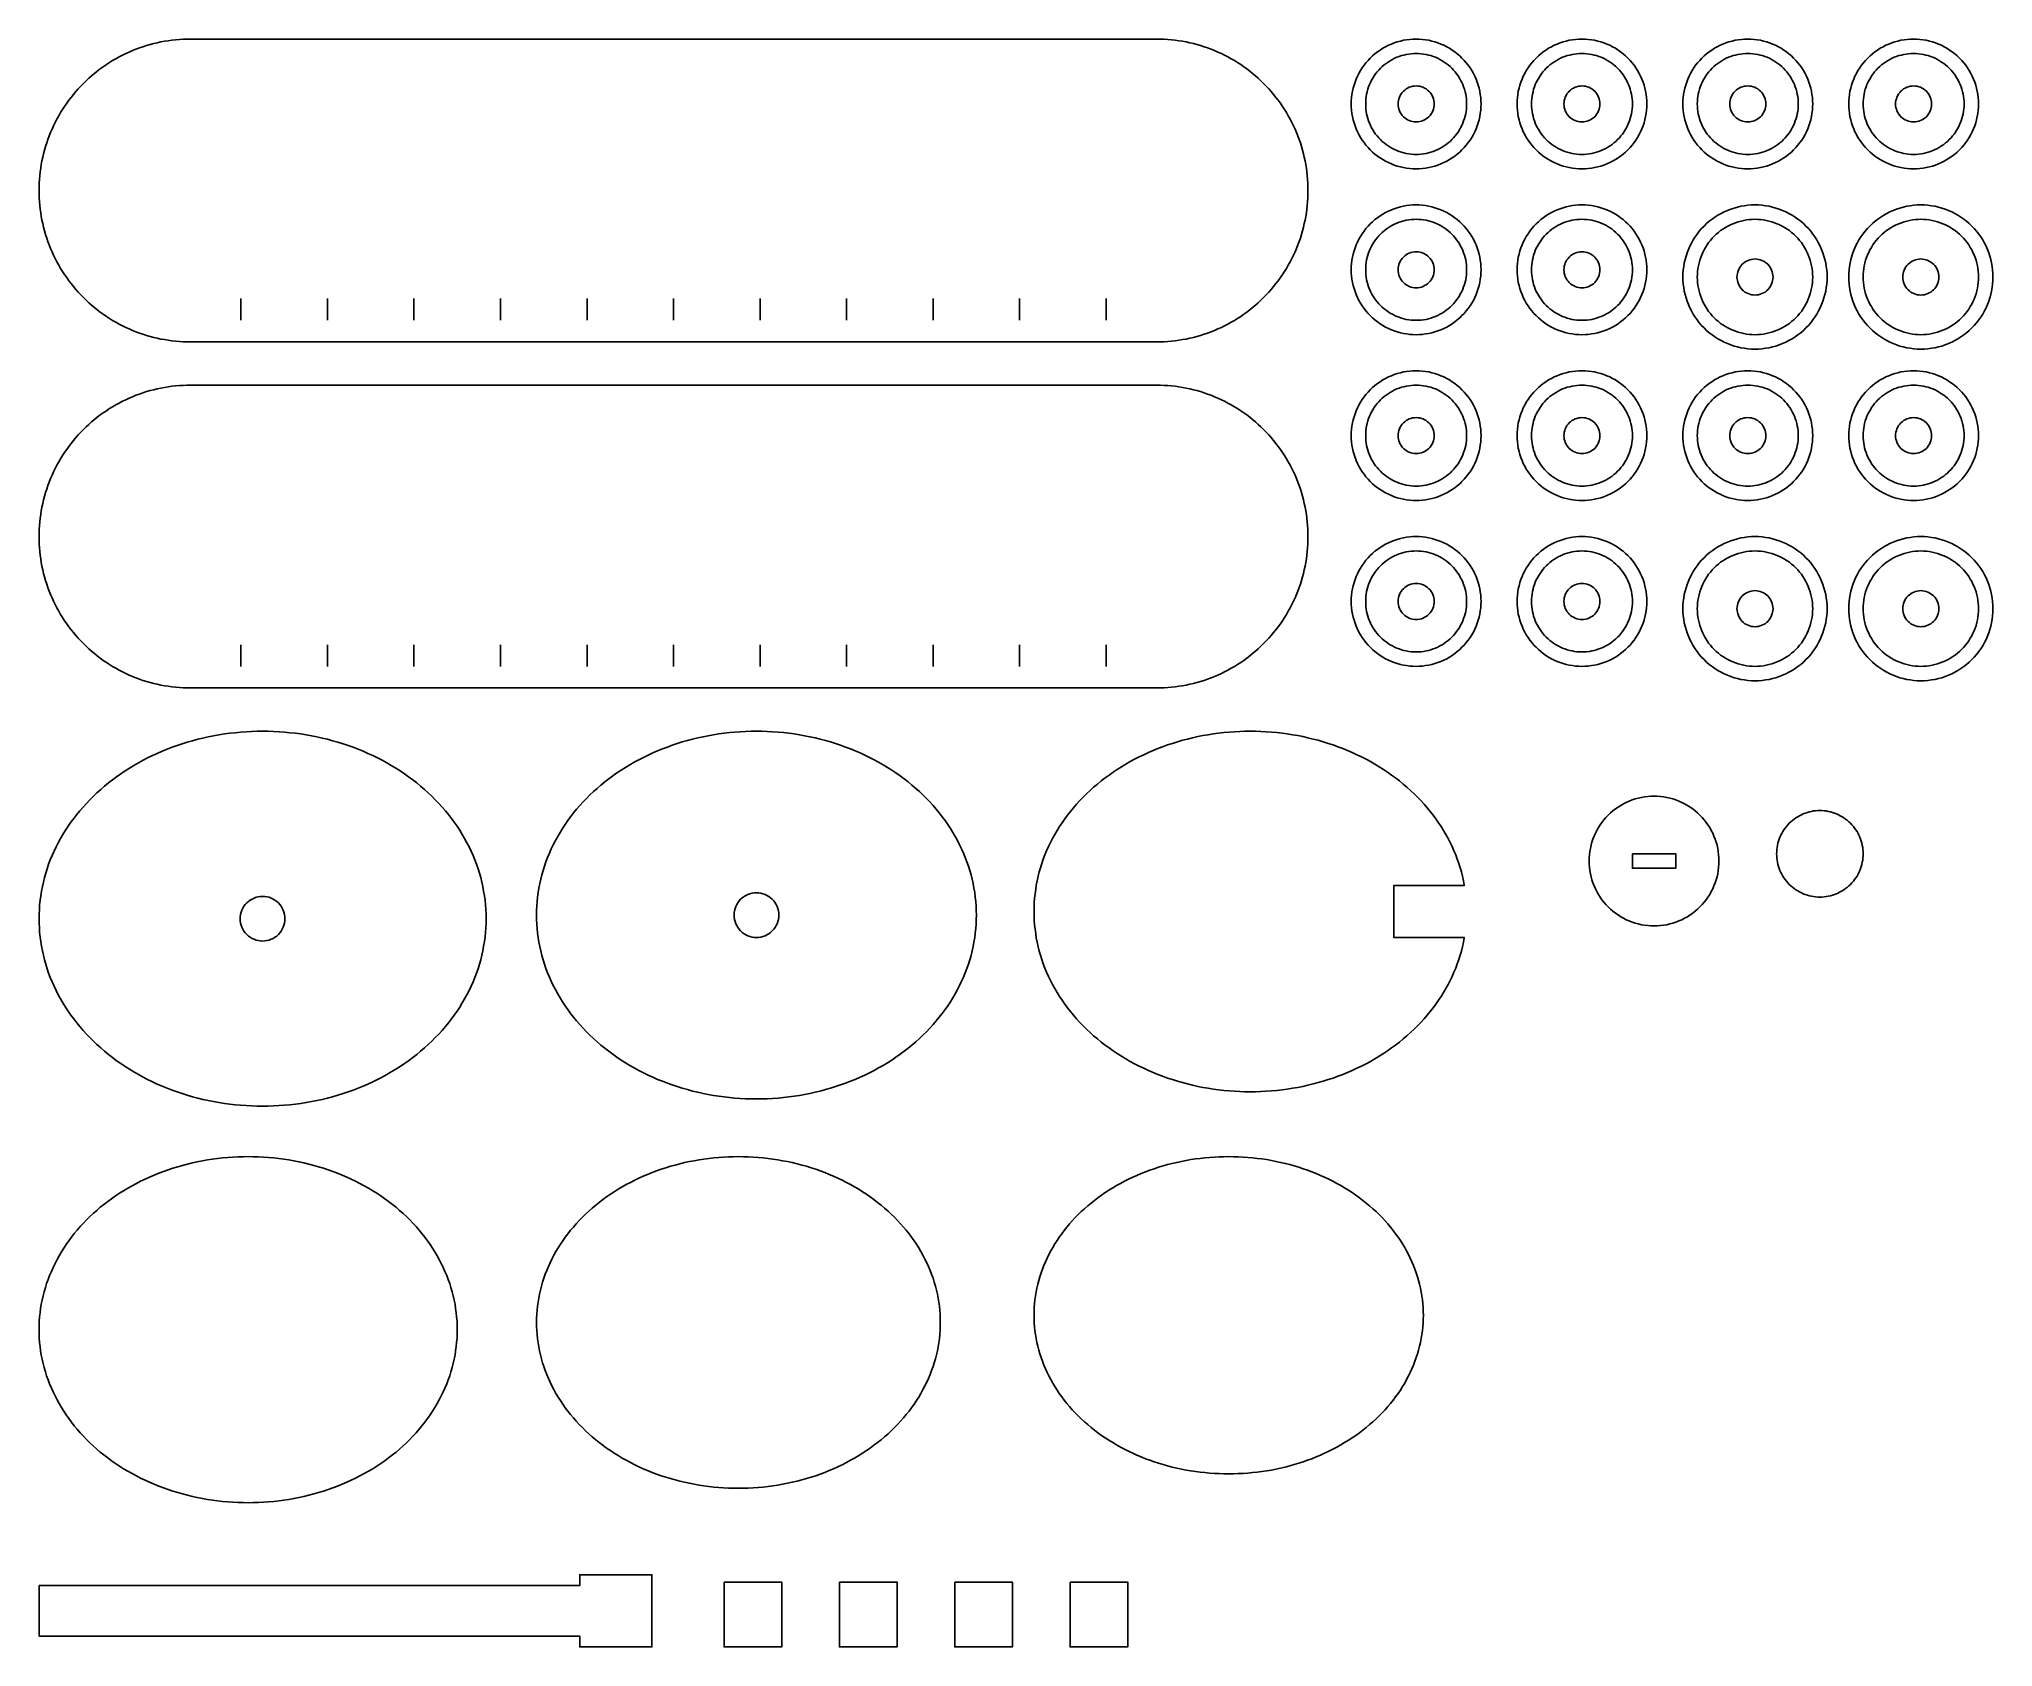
# Model space of a CAD drawing. Header units: millimetres. Extents: x 5 to 276, y -228 to -5.
import ezdxf

# ---------------------------------------------------------------- set-up
doc = ezdxf.new("R2010")
doc.units = ezdxf.units.MM
for name, color, linetype in [('cut_inner', 7, 'Continuous'), ('cut_outer', 7, 'Continuous'), ('score', 1, 'Continuous')]:
    doc.layers.add(name, color=color, linetype=linetype)

msp = doc.modelspace()

# ---------------------------------------------------------------- linework, layer by layer
at = {"layer": 'cut_inner'}
for points in [[(32.9, -127), (32.91, -127.3), (32.96, -127.6), (33.03, -127.9), (33.14, -128.19), (33.27, -128.46), (33.42, -128.72), (33.6, -128.97), (33.81, -129.19), (34.03, -129.4), (34.28, -129.58), (34.54, -129.73), (34.81, -129.86), (35.1, -129.97), (35.4, -130.04), (35.7, -130.09), (36, -130.1), (36.3, -130.09), (36.6, -130.04), (36.9, -129.97), (37.19, -129.86), (37.46, -129.73), (37.72, -129.58), (37.97, -129.4), (38.19, -129.19), (38.4, -128.97), (38.58, -128.72), (38.73, -128.46), (38.86, -128.19), (38.97, -127.9), (39.04, -127.6), (39.09, -127.3), (39.1, -127), (39.09, -126.7), (39.04, -126.4), (38.97, -126.1), (38.86, -125.81), (38.73, -125.54), (38.58, -125.28), (38.4, -125.03), (38.19, -124.81), (37.97, -124.6), (37.72, -124.42), (37.46, -124.27), (37.19, -124.14), (36.9, -124.03), (36.6, -123.96), (36.3, -123.91), (36, -123.9), (35.7, -123.91), (35.4, -123.96), (35.1, -124.03), (34.81, -124.14), (34.54, -124.27), (34.28, -124.42), (34.03, -124.6), (33.81, -124.81), (33.6, -125.03), (33.42, -125.28), (33.27, -125.54), (33.14, -125.81), (33.03, -126.1), (32.96, -126.4), (32.91, -126.7), (32.9, -127)], [(101.4, -126.5), (101.41, -126.8), (101.46, -127.1), (101.53, -127.4), (101.64, -127.69), (101.77, -127.96), (101.92, -128.22), (102.1, -128.47), (102.31, -128.69), (102.53, -128.9), (102.78, -129.08), (103.04, -129.23), (103.31, -129.36), (103.6, -129.47), (103.9, -129.54), (104.2, -129.59), (104.5, -129.6), (104.8, -129.59), (105.1, -129.54), (105.4, -129.47), (105.69, -129.36), (105.96, -129.23), (106.22, -129.08), (106.47, -128.9), (106.69, -128.69), (106.9, -128.47), (107.08, -128.22), (107.23, -127.96), (107.36, -127.69), (107.47, -127.4), (107.54, -127.1), (107.59, -126.8), (107.6, -126.5), (107.59, -126.2), (107.54, -125.9), (107.47, -125.6), (107.36, -125.31), (107.23, -125.04), (107.08, -124.78), (106.9, -124.53), (106.69, -124.31), (106.47, -124.1), (106.22, -123.92), (105.96, -123.77), (105.69, -123.64), (105.4, -123.53), (105.1, -123.46), (104.8, -123.41), (104.5, -123.4), (104.2, -123.41), (103.9, -123.46), (103.6, -123.53), (103.31, -123.64), (103.04, -123.77), (102.78, -123.92), (102.53, -124.1), (102.31, -124.31), (102.1, -124.53), (101.92, -124.78), (101.77, -125.04), (101.64, -125.31), (101.53, -125.6), (101.46, -125.9), (101.41, -126.2), (101.4, -126.5)]]:
    msp.add_lwpolyline(points, close=True, dxfattribs=at)
at = {"layer": 'cut_outer'}
for points in [[(26, -5), (160, -5), (160.52, -5.01), (161.03, -5.03), (161.54, -5.06), (162.06, -5.1), (162.57, -5.16), (163.08, -5.23), (163.59, -5.31), (164.1, -5.4), (164.6, -5.51), (165.1, -5.63), (165.6, -5.76), (166.1, -5.9), (166.59, -6.06), (167.07, -6.23), (167.56, -6.41), (168.04, -6.6), (168.51, -6.8), (168.98, -7.02), (169.44, -7.24), (169.9, -7.48), (170.35, -7.73), (170.8, -7.99), (171.23, -8.26), (171.67, -8.54), (172.09, -8.83), (172.51, -9.13), (172.92, -9.44), (173.32, -9.77), (173.72, -10.1), (174.1, -10.44), (174.48, -10.79), (174.85, -11.15), (175.21, -11.52), (175.56, -11.9), (175.9, -12.28), (176.23, -12.68), (176.56, -13.08), (176.87, -13.49), (177.17, -13.91), (177.46, -14.33), (177.74, -14.77), (178.01, -15.2), (178.27, -15.65), (178.52, -16.1), (178.76, -16.56), (178.98, -17.02), (179.2, -17.49), (179.4, -17.96), (179.59, -18.44), (179.77, -18.93), (179.94, -19.41), (180.1, -19.9), (180.24, -20.4), (180.37, -20.9), (180.49, -21.4), (180.6, -21.9), (180.69, -22.41), (180.77, -22.92), (180.84, -23.43), (180.9, -23.94), (180.94, -24.46), (180.97, -24.97), (180.99, -25.48), (181, -26), (180.99, -26.52), (180.97, -27.03), (180.94, -27.54), (180.9, -28.06), (180.84, -28.57), (180.77, -29.08), (180.69, -29.59), (180.6, -30.1), (180.49, -30.6), (180.37, -31.1), (180.24, -31.6), (180.1, -32.1), (179.94, -32.59), (179.77, -33.07), (179.59, -33.56), (179.4, -34.04), (179.2, -34.51), (178.98, -34.98), (178.76, -35.44), (178.52, -35.9), (178.27, -36.35), (178.01, -36.8), (177.74, -37.23), (177.46, -37.67), (177.17, -38.09), (176.87, -38.51), (176.56, -38.92), (176.23, -39.32), (175.9, -39.72), (175.56, -40.1), (175.21, -40.48), (174.85, -40.85), (174.48, -41.21), (174.1, -41.56), (173.72, -41.9), (173.32, -42.23), (172.92, -42.56), (172.51, -42.87), (172.09, -43.17), (171.67, -43.46), (171.23, -43.74), (170.8, -44.01), (170.35, -44.27), (169.9, -44.52), (169.44, -44.76), (168.98, -44.98), (168.51, -45.2), (168.04, -45.4), (167.56, -45.59), (167.07, -45.77), (166.59, -45.94), (166.1, -46.1), (165.6, -46.24), (165.1, -46.37), (164.6, -46.49), (164.1, -46.6), (163.59, -46.69), (163.08, -46.77), (162.57, -46.84), (162.06, -46.9), (161.54, -46.94), (161.03, -46.97), (160.52, -46.99), (160, -47), (26, -47), (25.48, -46.99), (24.97, -46.97), (24.46, -46.94), (23.94, -46.9), (23.43, -46.84), (22.92, -46.77), (22.41, -46.69), (21.9, -46.6), (21.4, -46.49), (20.9, -46.37), (20.4, -46.24), (19.9, -46.1), (19.41, -45.94), (18.93, -45.77), (18.44, -45.59), (17.96, -45.4), (17.49, -45.2), (17.02, -44.98), (16.56, -44.76), (16.1, -44.52), (15.65, -44.27), (15.2, -44.01), (14.77, -43.74), (14.33, -43.46), (13.91, -43.17), (13.49, -42.87), (13.08, -42.56), (12.68, -42.23), (12.28, -41.9), (11.9, -41.56), (11.52, -41.21), (11.15, -40.85), (10.79, -40.48), (10.44, -40.1), (10.1, -39.72), (9.77, -39.32), (9.44, -38.92), (9.13, -38.51), (8.83, -38.09), (8.54, -37.67), (8.26, -37.23), (7.99, -36.8), (7.73, -36.35), (7.48, -35.9), (7.24, -35.44), (7.02, -34.98), (6.8, -34.51), (6.6, -34.04), (6.41, -33.56), (6.23, -33.07), (6.06, -32.59), (5.9, -32.1), (5.76, -31.6), (5.63, -31.1), (5.51, -30.6), (5.4, -30.1), (5.31, -29.59), (5.23, -29.08), (5.16, -28.57), (5.1, -28.06), (5.06, -27.54), (5.03, -27.03), (5.01, -26.52), (5, -26), (5.01, -25.48), (5.03, -24.97), (5.06, -24.46), (5.1, -23.94), (5.16, -23.43), (5.23, -22.92), (5.31, -22.41), (5.4, -21.9), (5.51, -21.4), (5.63, -20.9), (5.76, -20.4), (5.9, -19.9), (6.06, -19.41), (6.23, -18.93), (6.41, -18.44), (6.6, -17.96), (6.8, -17.49), (7.02, -17.02), (7.24, -16.56), (7.48, -16.1), (7.73, -15.65), (7.99, -15.2), (8.26, -14.77), (8.54, -14.33), (8.83, -13.91), (9.13, -13.49), (9.44, -13.08), (9.77, -12.68), (10.1, -12.28), (10.44, -11.9), (10.79, -11.52), (11.15, -11.15), (11.52, -10.79), (11.9, -10.44), (12.28, -10.1), (12.68, -9.77), (13.08, -9.44), (13.49, -9.13), (13.91, -8.83), (14.33, -8.54), (14.77, -8.26), (15.2, -7.99), (15.65, -7.73), (16.1, -7.48), (16.56, -7.24), (17.02, -7.02), (17.49, -6.8), (17.96, -6.6), (18.44, -6.41), (18.93, -6.23), (19.41, -6.06), (19.9, -5.9), (20.4, -5.76), (20.9, -5.63), (21.4, -5.51), (21.9, -5.4), (22.41, -5.31), (22.92, -5.23), (23.43, -5.16), (23.94, -5.1), (24.46, -5.06), (24.97, -5.03), (25.48, -5.01), (26, -5)], [(187, -14), (187.01, -14.44), (187.04, -14.88), (187.1, -15.32), (187.17, -15.76), (187.27, -16.19), (187.39, -16.61), (187.53, -17.03), (187.69, -17.44), (187.86, -17.85), (188.06, -18.24), (188.28, -18.63), (188.52, -19), (188.77, -19.36), (189.04, -19.71), (189.33, -20.04), (189.64, -20.36), (189.96, -20.67), (190.29, -20.96), (190.64, -21.23), (191, -21.48), (191.37, -21.72), (191.76, -21.94), (192.15, -22.14), (192.56, -22.31), (192.97, -22.47), (193.39, -22.61), (193.81, -22.73), (194.24, -22.83), (194.68, -22.9), (195.12, -22.96), (195.56, -22.99), (196, -23), (196.44, -22.99), (196.88, -22.96), (197.32, -22.9), (197.76, -22.83), (198.19, -22.73), (198.61, -22.61), (199.03, -22.47), (199.44, -22.31), (199.85, -22.14), (200.24, -21.94), (200.63, -21.72), (201, -21.48), (201.36, -21.23), (201.71, -20.96), (202.04, -20.67), (202.36, -20.36), (202.67, -20.04), (202.96, -19.71), (203.23, -19.36), (203.48, -19), (203.72, -18.63), (203.94, -18.24), (204.14, -17.85), (204.31, -17.44), (204.47, -17.03), (204.61, -16.61), (204.73, -16.19), (204.83, -15.76), (204.9, -15.32), (204.96, -14.88), (204.99, -14.44), (205, -14), (204.99, -13.56), (204.96, -13.12), (204.9, -12.68), (204.83, -12.24), (204.73, -11.81), (204.61, -11.39), (204.47, -10.97), (204.31, -10.56), (204.14, -10.15), (203.94, -9.76), (203.72, -9.37), (203.48, -9), (203.23, -8.64), (202.96, -8.29), (202.67, -7.96), (202.36, -7.64), (202.04, -7.33), (201.71, -7.04), (201.36, -6.77), (201, -6.52), (200.63, -6.28), (200.24, -6.06), (199.85, -5.86), (199.44, -5.69), (199.03, -5.53), (198.61, -5.39), (198.19, -5.27), (197.76, -5.17), (197.32, -5.1), (196.88, -5.04), (196.44, -5.01), (196, -5), (195.56, -5.01), (195.12, -5.04), (194.68, -5.1), (194.24, -5.17), (193.81, -5.27), (193.39, -5.39), (192.97, -5.53), (192.56, -5.69), (192.15, -5.86), (191.76, -6.06), (191.37, -6.28), (191, -6.52), (190.64, -6.77), (190.29, -7.04), (189.96, -7.33), (189.64, -7.64), (189.33, -7.96), (189.04, -8.29), (188.77, -8.64), (188.52, -9), (188.28, -9.37), (188.06, -9.76), (187.86, -10.15), (187.69, -10.56), (187.53, -10.97), (187.39, -11.39), (187.27, -11.81), (187.17, -12.24), (187.1, -12.68), (187.04, -13.12), (187.01, -13.56), (187, -14)], [(210, -14), (210.01, -14.44), (210.04, -14.88), (210.1, -15.32), (210.17, -15.76), (210.27, -16.19), (210.39, -16.61), (210.53, -17.03), (210.69, -17.44), (210.86, -17.85), (211.06, -18.24), (211.28, -18.63), (211.52, -19), (211.77, -19.36), (212.04, -19.71), (212.33, -20.04), (212.64, -20.36), (212.96, -20.67), (213.29, -20.96), (213.64, -21.23), (214, -21.48), (214.37, -21.72), (214.76, -21.94), (215.15, -22.14), (215.56, -22.31), (215.97, -22.47), (216.39, -22.61), (216.81, -22.73), (217.24, -22.83), (217.68, -22.9), (218.12, -22.96), (218.56, -22.99), (219, -23), (219.44, -22.99), (219.88, -22.96), (220.32, -22.9), (220.76, -22.83), (221.19, -22.73), (221.61, -22.61), (222.03, -22.47), (222.44, -22.31), (222.85, -22.14), (223.24, -21.94), (223.63, -21.72), (224, -21.48), (224.36, -21.23), (224.71, -20.96), (225.04, -20.67), (225.36, -20.36), (225.67, -20.04), (225.96, -19.71), (226.23, -19.36), (226.48, -19), (226.72, -18.63), (226.94, -18.24), (227.14, -17.85), (227.31, -17.44), (227.47, -17.03), (227.61, -16.61), (227.73, -16.19), (227.83, -15.76), (227.9, -15.32), (227.96, -14.88), (227.99, -14.44), (228, -14), (227.99, -13.56), (227.96, -13.12), (227.9, -12.68), (227.83, -12.24), (227.73, -11.81), (227.61, -11.39), (227.47, -10.97), (227.31, -10.56), (227.14, -10.15), (226.94, -9.76), (226.72, -9.37), (226.48, -9), (226.23, -8.64), (225.96, -8.29), (225.67, -7.96), (225.36, -7.64), (225.04, -7.33), (224.71, -7.04), (224.36, -6.77), (224, -6.52), (223.63, -6.28), (223.24, -6.06), (222.85, -5.86), (222.44, -5.69), (222.03, -5.53), (221.61, -5.39), (221.19, -5.27), (220.76, -5.17), (220.32, -5.1), (219.88, -5.04), (219.44, -5.01), (219, -5), (218.56, -5.01), (218.12, -5.04), (217.68, -5.1), (217.24, -5.17), (216.81, -5.27), (216.39, -5.39), (215.97, -5.53), (215.56, -5.69), (215.15, -5.86), (214.76, -6.06), (214.37, -6.28), (214, -6.52), (213.64, -6.77), (213.29, -7.04), (212.96, -7.33), (212.64, -7.64), (212.33, -7.96), (212.04, -8.29), (211.77, -8.64), (211.52, -9), (211.28, -9.37), (211.06, -9.76), (210.86, -10.15), (210.69, -10.56), (210.53, -10.97), (210.39, -11.39), (210.27, -11.81), (210.17, -12.24), (210.1, -12.68), (210.04, -13.12), (210.01, -13.56), (210, -14)], [(233, -14), (233.01, -14.44), (233.04, -14.88), (233.1, -15.32), (233.17, -15.76), (233.27, -16.19), (233.39, -16.61), (233.53, -17.03), (233.69, -17.44), (233.86, -17.85), (234.06, -18.24), (234.28, -18.63), (234.52, -19), (234.77, -19.36), (235.04, -19.71), (235.33, -20.04), (235.64, -20.36), (235.96, -20.67), (236.29, -20.96), (236.64, -21.23), (237, -21.48), (237.37, -21.72), (237.76, -21.94), (238.15, -22.14), (238.56, -22.31), (238.97, -22.47), (239.39, -22.61), (239.81, -22.73), (240.24, -22.83), (240.68, -22.9), (241.12, -22.96), (241.56, -22.99), (242, -23), (242.44, -22.99), (242.88, -22.96), (243.32, -22.9), (243.76, -22.83), (244.19, -22.73), (244.61, -22.61), (245.03, -22.47), (245.44, -22.31), (245.85, -22.14), (246.24, -21.94), (246.63, -21.72), (247, -21.48), (247.36, -21.23), (247.71, -20.96), (248.04, -20.67), (248.36, -20.36), (248.67, -20.04), (248.96, -19.71), (249.23, -19.36), (249.48, -19), (249.72, -18.63), (249.94, -18.24), (250.14, -17.85), (250.31, -17.44), (250.47, -17.03), (250.61, -16.61), (250.73, -16.19), (250.83, -15.76), (250.9, -15.32), (250.96, -14.88), (250.99, -14.44), (251, -14), (250.99, -13.56), (250.96, -13.12), (250.9, -12.68), (250.83, -12.24), (250.73, -11.81), (250.61, -11.39), (250.47, -10.97), (250.31, -10.56), (250.14, -10.15), (249.94, -9.76), (249.72, -9.37), (249.48, -9), (249.23, -8.64), (248.96, -8.29), (248.67, -7.96), (248.36, -7.64), (248.04, -7.33), (247.71, -7.04), (247.36, -6.77), (247, -6.52), (246.63, -6.28), (246.24, -6.06), (245.85, -5.86), (245.44, -5.69), (245.03, -5.53), (244.61, -5.39), (244.19, -5.27), (243.76, -5.17), (243.32, -5.1), (242.88, -5.04), (242.44, -5.01), (242, -5), (241.56, -5.01), (241.12, -5.04), (240.68, -5.1), (240.24, -5.17), (239.81, -5.27), (239.39, -5.39), (238.97, -5.53), (238.56, -5.69), (238.15, -5.86), (237.76, -6.06), (237.37, -6.28), (237, -6.52), (236.64, -6.77), (236.29, -7.04), (235.96, -7.33), (235.64, -7.64), (235.33, -7.96), (235.04, -8.29), (234.77, -8.64), (234.52, -9), (234.28, -9.37), (234.06, -9.76), (233.86, -10.15), (233.69, -10.56), (233.53, -10.97), (233.39, -11.39), (233.27, -11.81), (233.17, -12.24), (233.1, -12.68), (233.04, -13.12), (233.01, -13.56), (233, -14)], [(256, -14), (256.01, -14.44), (256.04, -14.88), (256.1, -15.32), (256.17, -15.76), (256.27, -16.19), (256.39, -16.61), (256.53, -17.03), (256.69, -17.44), (256.86, -17.85), (257.06, -18.24), (257.28, -18.63), (257.52, -19), (257.77, -19.36), (258.04, -19.71), (258.33, -20.04), (258.64, -20.36), (258.96, -20.67), (259.29, -20.96), (259.64, -21.23), (260, -21.48), (260.37, -21.72), (260.76, -21.94), (261.15, -22.14), (261.56, -22.31), (261.97, -22.47), (262.39, -22.61), (262.81, -22.73), (263.24, -22.83), (263.68, -22.9), (264.12, -22.96), (264.56, -22.99), (265, -23), (265.44, -22.99), (265.88, -22.96), (266.32, -22.9), (266.76, -22.83), (267.19, -22.73), (267.61, -22.61), (268.03, -22.47), (268.44, -22.31), (268.85, -22.14), (269.24, -21.94), (269.63, -21.72), (270, -21.48), (270.36, -21.23), (270.71, -20.96), (271.04, -20.67), (271.36, -20.36), (271.67, -20.04), (271.96, -19.71), (272.23, -19.36), (272.48, -19), (272.72, -18.63), (272.94, -18.24), (273.14, -17.85), (273.31, -17.44), (273.47, -17.03), (273.61, -16.61), (273.73, -16.19), (273.83, -15.76), (273.9, -15.32), (273.96, -14.88), (273.99, -14.44), (274, -14), (273.99, -13.56), (273.96, -13.12), (273.9, -12.68), (273.83, -12.24), (273.73, -11.81), (273.61, -11.39), (273.47, -10.97), (273.31, -10.56), (273.14, -10.15), (272.94, -9.76), (272.72, -9.37), (272.48, -9), (272.23, -8.64), (271.96, -8.29), (271.67, -7.96), (271.36, -7.64), (271.04, -7.33), (270.71, -7.04), (270.36, -6.77), (270, -6.52), (269.63, -6.28), (269.24, -6.06), (268.85, -5.86), (268.44, -5.69), (268.03, -5.53), (267.61, -5.39), (267.19, -5.27), (266.76, -5.17), (266.32, -5.1), (265.88, -5.04), (265.44, -5.01), (265, -5), (264.56, -5.01), (264.12, -5.04), (263.68, -5.1), (263.24, -5.17), (262.81, -5.27), (262.39, -5.39), (261.97, -5.53), (261.56, -5.69), (261.15, -5.86), (260.76, -6.06), (260.37, -6.28), (260, -6.52), (259.64, -6.77), (259.29, -7.04), (258.96, -7.33), (258.64, -7.64), (258.33, -7.96), (258.04, -8.29), (257.77, -8.64), (257.52, -9), (257.28, -9.37), (257.06, -9.76), (256.86, -10.15), (256.69, -10.56), (256.53, -10.97), (256.39, -11.39), (256.27, -11.81), (256.17, -12.24), (256.1, -12.68), (256.04, -13.12), (256.01, -13.56), (256, -14)], [(187, -37), (187.01, -37.44), (187.04, -37.88), (187.1, -38.32), (187.17, -38.76), (187.27, -39.19), (187.39, -39.61), (187.53, -40.03), (187.69, -40.44), (187.86, -40.85), (188.06, -41.24), (188.28, -41.63), (188.52, -42), (188.77, -42.36), (189.04, -42.71), (189.33, -43.04), (189.64, -43.36), (189.96, -43.67), (190.29, -43.96), (190.64, -44.23), (191, -44.48), (191.37, -44.72), (191.76, -44.94), (192.15, -45.14), (192.56, -45.31), (192.97, -45.47), (193.39, -45.61), (193.81, -45.73), (194.24, -45.83), (194.68, -45.9), (195.12, -45.96), (195.56, -45.99), (196, -46), (196.44, -45.99), (196.88, -45.96), (197.32, -45.9), (197.76, -45.83), (198.19, -45.73), (198.61, -45.61), (199.03, -45.47), (199.44, -45.31), (199.85, -45.14), (200.24, -44.94), (200.63, -44.72), (201, -44.48), (201.36, -44.23), (201.71, -43.96), (202.04, -43.67), (202.36, -43.36), (202.67, -43.04), (202.96, -42.71), (203.23, -42.36), (203.48, -42), (203.72, -41.63), (203.94, -41.24), (204.14, -40.85), (204.31, -40.44), (204.47, -40.03), (204.61, -39.61), (204.73, -39.19), (204.83, -38.76), (204.9, -38.32), (204.96, -37.88), (204.99, -37.44), (205, -37), (204.99, -36.56), (204.96, -36.12), (204.9, -35.68), (204.83, -35.24), (204.73, -34.81), (204.61, -34.39), (204.47, -33.97), (204.31, -33.56), (204.14, -33.15), (203.94, -32.76), (203.72, -32.37), (203.48, -32), (203.23, -31.64), (202.96, -31.29), (202.67, -30.96), (202.36, -30.64), (202.04, -30.33), (201.71, -30.04), (201.36, -29.77), (201, -29.52), (200.63, -29.28), (200.24, -29.06), (199.85, -28.86), (199.44, -28.69), (199.03, -28.53), (198.61, -28.39), (198.19, -28.27), (197.76, -28.17), (197.32, -28.1), (196.88, -28.04), (196.44, -28.01), (196, -28), (195.56, -28.01), (195.12, -28.04), (194.68, -28.1), (194.24, -28.17), (193.81, -28.27), (193.39, -28.39), (192.97, -28.53), (192.56, -28.69), (192.15, -28.86), (191.76, -29.06), (191.37, -29.28), (191, -29.52), (190.64, -29.77), (190.29, -30.04), (189.96, -30.33), (189.64, -30.64), (189.33, -30.96), (189.04, -31.29), (188.77, -31.64), (188.52, -32), (188.28, -32.37), (188.06, -32.76), (187.86, -33.15), (187.69, -33.56), (187.53, -33.97), (187.39, -34.39), (187.27, -34.81), (187.17, -35.24), (187.1, -35.68), (187.04, -36.12), (187.01, -36.56), (187, -37)], [(210, -37), (210.01, -37.44), (210.04, -37.88), (210.1, -38.32), (210.17, -38.76), (210.27, -39.19), (210.39, -39.61), (210.53, -40.03), (210.69, -40.44), (210.86, -40.85), (211.06, -41.24), (211.28, -41.63), (211.52, -42), (211.77, -42.36), (212.04, -42.71), (212.33, -43.04), (212.64, -43.36), (212.96, -43.67), (213.29, -43.96), (213.64, -44.23), (214, -44.48), (214.37, -44.72), (214.76, -44.94), (215.15, -45.14), (215.56, -45.31), (215.97, -45.47), (216.39, -45.61), (216.81, -45.73), (217.24, -45.83), (217.68, -45.9), (218.12, -45.96), (218.56, -45.99), (219, -46), (219.44, -45.99), (219.88, -45.96), (220.32, -45.9), (220.76, -45.83), (221.19, -45.73), (221.61, -45.61), (222.03, -45.47), (222.44, -45.31), (222.85, -45.14), (223.24, -44.94), (223.63, -44.72), (224, -44.48), (224.36, -44.23), (224.71, -43.96), (225.04, -43.67), (225.36, -43.36), (225.67, -43.04), (225.96, -42.71), (226.23, -42.36), (226.48, -42), (226.72, -41.63), (226.94, -41.24), (227.14, -40.85), (227.31, -40.44), (227.47, -40.03), (227.61, -39.61), (227.73, -39.19), (227.83, -38.76), (227.9, -38.32), (227.96, -37.88), (227.99, -37.44), (228, -37), (227.99, -36.56), (227.96, -36.12), (227.9, -35.68), (227.83, -35.24), (227.73, -34.81), (227.61, -34.39), (227.47, -33.97), (227.31, -33.56), (227.14, -33.15), (226.94, -32.76), (226.72, -32.37), (226.48, -32), (226.23, -31.64), (225.96, -31.29), (225.67, -30.96), (225.36, -30.64), (225.04, -30.33), (224.71, -30.04), (224.36, -29.77), (224, -29.52), (223.63, -29.28), (223.24, -29.06), (222.85, -28.86), (222.44, -28.69), (222.03, -28.53), (221.61, -28.39), (221.19, -28.27), (220.76, -28.17), (220.32, -28.1), (219.88, -28.04), (219.44, -28.01), (219, -28), (218.56, -28.01), (218.12, -28.04), (217.68, -28.1), (217.24, -28.17), (216.81, -28.27), (216.39, -28.39), (215.97, -28.53), (215.56, -28.69), (215.15, -28.86), (214.76, -29.06), (214.37, -29.28), (214, -29.52), (213.64, -29.77), (213.29, -30.04), (212.96, -30.33), (212.64, -30.64), (212.33, -30.96), (212.04, -31.29), (211.77, -31.64), (211.52, -32), (211.28, -32.37), (211.06, -32.76), (210.86, -33.15), (210.69, -33.56), (210.53, -33.97), (210.39, -34.39), (210.27, -34.81), (210.17, -35.24), (210.1, -35.68), (210.04, -36.12), (210.01, -36.56), (210, -37)], [(233, -38), (233.01, -38.49), (233.05, -38.98), (233.11, -39.47), (233.19, -39.95), (233.3, -40.43), (233.43, -40.9), (233.58, -41.37), (233.76, -41.83), (233.96, -42.28), (234.18, -42.71), (234.42, -43.14), (234.69, -43.56), (234.97, -43.96), (235.27, -44.34), (235.59, -44.72), (235.93, -45.07), (236.28, -45.41), (236.66, -45.73), (237.04, -46.03), (237.44, -46.31), (237.86, -46.58), (238.29, -46.82), (238.72, -47.04), (239.17, -47.24), (239.63, -47.42), (240.1, -47.57), (240.57, -47.7), (241.05, -47.81), (241.53, -47.89), (242.02, -47.95), (242.51, -47.99), (243, -48), (243.49, -47.99), (243.98, -47.95), (244.47, -47.89), (244.95, -47.81), (245.43, -47.7), (245.9, -47.57), (246.37, -47.42), (246.83, -47.24), (247.28, -47.04), (247.71, -46.82), (248.14, -46.58), (248.56, -46.31), (248.96, -46.03), (249.34, -45.73), (249.72, -45.41), (250.07, -45.07), (250.41, -44.72), (250.73, -44.34), (251.03, -43.96), (251.31, -43.56), (251.58, -43.14), (251.82, -42.71), (252.04, -42.28), (252.24, -41.83), (252.42, -41.37), (252.57, -40.9), (252.7, -40.43), (252.81, -39.95), (252.89, -39.47), (252.95, -38.98), (252.99, -38.49), (253, -38), (252.99, -37.51), (252.95, -37.02), (252.89, -36.53), (252.81, -36.05), (252.7, -35.57), (252.57, -35.1), (252.42, -34.63), (252.24, -34.17), (252.04, -33.72), (251.82, -33.29), (251.58, -32.86), (251.31, -32.44), (251.03, -32.04), (250.73, -31.66), (250.41, -31.28), (250.07, -30.93), (249.72, -30.59), (249.34, -30.27), (248.96, -29.97), (248.56, -29.69), (248.14, -29.42), (247.71, -29.18), (247.28, -28.96), (246.83, -28.76), (246.37, -28.58), (245.9, -28.43), (245.43, -28.3), (244.95, -28.19), (244.47, -28.11), (243.98, -28.05), (243.49, -28.01), (243, -28), (242.51, -28.01), (242.02, -28.05), (241.53, -28.11), (241.05, -28.19), (240.57, -28.3), (240.1, -28.43), (239.63, -28.58), (239.17, -28.76), (238.72, -28.96), (238.29, -29.18), (237.86, -29.42), (237.44, -29.69), (237.04, -29.97), (236.66, -30.27), (236.28, -30.59), (235.93, -30.93), (235.59, -31.28), (235.27, -31.66), (234.97, -32.04), (234.69, -32.44), (234.42, -32.86), (234.18, -33.29), (233.96, -33.72), (233.76, -34.17), (233.58, -34.63), (233.43, -35.1), (233.3, -35.57), (233.19, -36.05), (233.11, -36.53), (233.05, -37.02), (233.01, -37.51), (233, -38)], [(256, -38), (256.01, -38.49), (256.05, -38.98), (256.11, -39.47), (256.19, -39.95), (256.3, -40.43), (256.43, -40.9), (256.58, -41.37), (256.76, -41.83), (256.96, -42.28), (257.18, -42.71), (257.42, -43.14), (257.69, -43.56), (257.97, -43.96), (258.27, -44.34), (258.59, -44.72), (258.93, -45.07), (259.28, -45.41), (259.66, -45.73), (260.04, -46.03), (260.44, -46.31), (260.86, -46.58), (261.29, -46.82), (261.72, -47.04), (262.17, -47.24), (262.63, -47.42), (263.1, -47.57), (263.57, -47.7), (264.05, -47.81), (264.53, -47.89), (265.02, -47.95), (265.51, -47.99), (266, -48), (266.49, -47.99), (266.98, -47.95), (267.47, -47.89), (267.95, -47.81), (268.43, -47.7), (268.9, -47.57), (269.37, -47.42), (269.83, -47.24), (270.28, -47.04), (270.71, -46.82), (271.14, -46.58), (271.56, -46.31), (271.96, -46.03), (272.34, -45.73), (272.72, -45.41), (273.07, -45.07), (273.41, -44.72), (273.73, -44.34), (274.03, -43.96), (274.31, -43.56), (274.58, -43.14), (274.82, -42.71), (275.04, -42.28), (275.24, -41.83), (275.42, -41.37), (275.57, -40.9), (275.7, -40.43), (275.81, -39.95), (275.89, -39.47), (275.95, -38.98), (275.99, -38.49), (276, -38), (275.99, -37.51), (275.95, -37.02), (275.89, -36.53), (275.81, -36.05), (275.7, -35.57), (275.57, -35.1), (275.42, -34.63), (275.24, -34.17), (275.04, -33.72), (274.82, -33.29), (274.58, -32.86), (274.31, -32.44), (274.03, -32.04), (273.73, -31.66), (273.41, -31.28), (273.07, -30.93), (272.72, -30.59), (272.34, -30.27), (271.96, -29.97), (271.56, -29.69), (271.14, -29.42), (270.71, -29.18), (270.28, -28.96), (269.83, -28.76), (269.37, -28.58), (268.9, -28.43), (268.43, -28.3), (267.95, -28.19), (267.47, -28.11), (266.98, -28.05), (266.49, -28.01), (266, -28), (265.51, -28.01), (265.02, -28.05), (264.53, -28.11), (264.05, -28.19), (263.57, -28.3), (263.1, -28.43), (262.63, -28.58), (262.17, -28.76), (261.72, -28.96), (261.29, -29.18), (260.86, -29.42), (260.44, -29.69), (260.04, -29.97), (259.66, -30.27), (259.28, -30.59), (258.93, -30.93), (258.59, -31.28), (258.27, -31.66), (257.97, -32.04), (257.69, -32.44), (257.42, -32.86), (257.18, -33.29), (256.96, -33.72), (256.76, -34.17), (256.58, -34.63), (256.43, -35.1), (256.3, -35.57), (256.19, -36.05), (256.11, -36.53), (256.05, -37.02), (256.01, -37.51), (256, -38)], [(187, -60), (187.01, -60.44), (187.04, -60.88), (187.1, -61.32), (187.17, -61.76), (187.27, -62.19), (187.39, -62.61), (187.53, -63.03), (187.69, -63.44), (187.86, -63.85), (188.06, -64.24), (188.28, -64.63), (188.52, -65), (188.77, -65.36), (189.04, -65.71), (189.33, -66.04), (189.64, -66.36), (189.96, -66.67), (190.29, -66.96), (190.64, -67.23), (191, -67.48), (191.37, -67.72), (191.76, -67.94), (192.15, -68.14), (192.56, -68.31), (192.97, -68.47), (193.39, -68.61), (193.81, -68.73), (194.24, -68.83), (194.68, -68.9), (195.12, -68.96), (195.56, -68.99), (196, -69), (196.44, -68.99), (196.88, -68.96), (197.32, -68.9), (197.76, -68.83), (198.19, -68.73), (198.61, -68.61), (199.03, -68.47), (199.44, -68.31), (199.85, -68.14), (200.24, -67.94), (200.63, -67.72), (201, -67.48), (201.36, -67.23), (201.71, -66.96), (202.04, -66.67), (202.36, -66.36), (202.67, -66.04), (202.96, -65.71), (203.23, -65.36), (203.48, -65), (203.72, -64.63), (203.94, -64.24), (204.14, -63.85), (204.31, -63.44), (204.47, -63.03), (204.61, -62.61), (204.73, -62.19), (204.83, -61.76), (204.9, -61.32), (204.96, -60.88), (204.99, -60.44), (205, -60), (204.99, -59.56), (204.96, -59.12), (204.9, -58.68), (204.83, -58.24), (204.73, -57.81), (204.61, -57.39), (204.47, -56.97), (204.31, -56.56), (204.14, -56.15), (203.94, -55.76), (203.72, -55.37), (203.48, -55), (203.23, -54.64), (202.96, -54.29), (202.67, -53.96), (202.36, -53.64), (202.04, -53.33), (201.71, -53.04), (201.36, -52.77), (201, -52.52), (200.63, -52.28), (200.24, -52.06), (199.85, -51.86), (199.44, -51.69), (199.03, -51.53), (198.61, -51.39), (198.19, -51.27), (197.76, -51.17), (197.32, -51.1), (196.88, -51.04), (196.44, -51.01), (196, -51), (195.56, -51.01), (195.12, -51.04), (194.68, -51.1), (194.24, -51.17), (193.81, -51.27), (193.39, -51.39), (192.97, -51.53), (192.56, -51.69), (192.15, -51.86), (191.76, -52.06), (191.37, -52.28), (191, -52.52), (190.64, -52.77), (190.29, -53.04), (189.96, -53.33), (189.64, -53.64), (189.33, -53.96), (189.04, -54.29), (188.77, -54.64), (188.52, -55), (188.28, -55.37), (188.06, -55.76), (187.86, -56.15), (187.69, -56.56), (187.53, -56.97), (187.39, -57.39), (187.27, -57.81), (187.17, -58.24), (187.1, -58.68), (187.04, -59.12), (187.01, -59.56), (187, -60)], [(210, -60), (210.01, -60.44), (210.04, -60.88), (210.1, -61.32), (210.17, -61.76), (210.27, -62.19), (210.39, -62.61), (210.53, -63.03), (210.69, -63.44), (210.86, -63.85), (211.06, -64.24), (211.28, -64.63), (211.52, -65), (211.77, -65.36), (212.04, -65.71), (212.33, -66.04), (212.64, -66.36), (212.96, -66.67), (213.29, -66.96), (213.64, -67.23), (214, -67.48), (214.37, -67.72), (214.76, -67.94), (215.15, -68.14), (215.56, -68.31), (215.97, -68.47), (216.39, -68.61), (216.81, -68.73), (217.24, -68.83), (217.68, -68.9), (218.12, -68.96), (218.56, -68.99), (219, -69), (219.44, -68.99), (219.88, -68.96), (220.32, -68.9), (220.76, -68.83), (221.19, -68.73), (221.61, -68.61), (222.03, -68.47), (222.44, -68.31), (222.85, -68.14), (223.24, -67.94), (223.63, -67.72), (224, -67.48), (224.36, -67.23), (224.71, -66.96), (225.04, -66.67), (225.36, -66.36), (225.67, -66.04), (225.96, -65.71), (226.23, -65.36), (226.48, -65), (226.72, -64.63), (226.94, -64.24), (227.14, -63.85), (227.31, -63.44), (227.47, -63.03), (227.61, -62.61), (227.73, -62.19), (227.83, -61.76), (227.9, -61.32), (227.96, -60.88), (227.99, -60.44), (228, -60), (227.99, -59.56), (227.96, -59.12), (227.9, -58.68), (227.83, -58.24), (227.73, -57.81), (227.61, -57.39), (227.47, -56.97), (227.31, -56.56), (227.14, -56.15), (226.94, -55.76), (226.72, -55.37), (226.48, -55), (226.23, -54.64), (225.96, -54.29), (225.67, -53.96), (225.36, -53.64), (225.04, -53.33), (224.71, -53.04), (224.36, -52.77), (224, -52.52), (223.63, -52.28), (223.24, -52.06), (222.85, -51.86), (222.44, -51.69), (222.03, -51.53), (221.61, -51.39), (221.19, -51.27), (220.76, -51.17), (220.32, -51.1), (219.88, -51.04), (219.44, -51.01), (219, -51), (218.56, -51.01), (218.12, -51.04), (217.68, -51.1), (217.24, -51.17), (216.81, -51.27), (216.39, -51.39), (215.97, -51.53), (215.56, -51.69), (215.15, -51.86), (214.76, -52.06), (214.37, -52.28), (214, -52.52), (213.64, -52.77), (213.29, -53.04), (212.96, -53.33), (212.64, -53.64), (212.33, -53.96), (212.04, -54.29), (211.77, -54.64), (211.52, -55), (211.28, -55.37), (211.06, -55.76), (210.86, -56.15), (210.69, -56.56), (210.53, -56.97), (210.39, -57.39), (210.27, -57.81), (210.17, -58.24), (210.1, -58.68), (210.04, -59.12), (210.01, -59.56), (210, -60)], [(233, -60), (233.01, -60.44), (233.04, -60.88), (233.1, -61.32), (233.17, -61.76), (233.27, -62.19), (233.39, -62.61), (233.53, -63.03), (233.69, -63.44), (233.86, -63.85), (234.06, -64.24), (234.28, -64.63), (234.52, -65), (234.77, -65.36), (235.04, -65.71), (235.33, -66.04), (235.64, -66.36), (235.96, -66.67), (236.29, -66.96), (236.64, -67.23), (237, -67.48), (237.37, -67.72), (237.76, -67.94), (238.15, -68.14), (238.56, -68.31), (238.97, -68.47), (239.39, -68.61), (239.81, -68.73), (240.24, -68.83), (240.68, -68.9), (241.12, -68.96), (241.56, -68.99), (242, -69), (242.44, -68.99), (242.88, -68.96), (243.32, -68.9), (243.76, -68.83), (244.19, -68.73), (244.61, -68.61), (245.03, -68.47), (245.44, -68.31), (245.85, -68.14), (246.24, -67.94), (246.63, -67.72), (247, -67.48), (247.36, -67.23), (247.71, -66.96), (248.04, -66.67), (248.36, -66.36), (248.67, -66.04), (248.96, -65.71), (249.23, -65.36), (249.48, -65), (249.72, -64.63), (249.94, -64.24), (250.14, -63.85), (250.31, -63.44), (250.47, -63.03), (250.61, -62.61), (250.73, -62.19), (250.83, -61.76), (250.9, -61.32), (250.96, -60.88), (250.99, -60.44), (251, -60), (250.99, -59.56), (250.96, -59.12), (250.9, -58.68), (250.83, -58.24), (250.73, -57.81), (250.61, -57.39), (250.47, -56.97), (250.31, -56.56), (250.14, -56.15), (249.94, -55.76), (249.72, -55.37), (249.48, -55), (249.23, -54.64), (248.96, -54.29), (248.67, -53.96), (248.36, -53.64), (248.04, -53.33), (247.71, -53.04), (247.36, -52.77), (247, -52.52), (246.63, -52.28), (246.24, -52.06), (245.85, -51.86), (245.44, -51.69), (245.03, -51.53), (244.61, -51.39), (244.19, -51.27), (243.76, -51.17), (243.32, -51.1), (242.88, -51.04), (242.44, -51.01), (242, -51), (241.56, -51.01), (241.12, -51.04), (240.68, -51.1), (240.24, -51.17), (239.81, -51.27), (239.39, -51.39), (238.97, -51.53), (238.56, -51.69), (238.15, -51.86), (237.76, -52.06), (237.37, -52.28), (237, -52.52), (236.64, -52.77), (236.29, -53.04), (235.96, -53.33), (235.64, -53.64), (235.33, -53.96), (235.04, -54.29), (234.77, -54.64), (234.52, -55), (234.28, -55.37), (234.06, -55.76), (233.86, -56.15), (233.69, -56.56), (233.53, -56.97), (233.39, -57.39), (233.27, -57.81), (233.17, -58.24), (233.1, -58.68), (233.04, -59.12), (233.01, -59.56), (233, -60)], [(256, -60), (256.01, -60.44), (256.04, -60.88), (256.1, -61.32), (256.17, -61.76), (256.27, -62.19), (256.39, -62.61), (256.53, -63.03), (256.69, -63.44), (256.86, -63.85), (257.06, -64.24), (257.28, -64.63), (257.52, -65), (257.77, -65.36), (258.04, -65.71), (258.33, -66.04), (258.64, -66.36), (258.96, -66.67), (259.29, -66.96), (259.64, -67.23), (260, -67.48), (260.37, -67.72), (260.76, -67.94), (261.15, -68.14), (261.56, -68.31), (261.97, -68.47), (262.39, -68.61), (262.81, -68.73), (263.24, -68.83), (263.68, -68.9), (264.12, -68.96), (264.56, -68.99), (265, -69), (265.44, -68.99), (265.88, -68.96), (266.32, -68.9), (266.76, -68.83), (267.19, -68.73), (267.61, -68.61), (268.03, -68.47), (268.44, -68.31), (268.85, -68.14), (269.24, -67.94), (269.63, -67.72), (270, -67.48), (270.36, -67.23), (270.71, -66.96), (271.04, -66.67), (271.36, -66.36), (271.67, -66.04), (271.96, -65.71), (272.23, -65.36), (272.48, -65), (272.72, -64.63), (272.94, -64.24), (273.14, -63.85), (273.31, -63.44), (273.47, -63.03), (273.61, -62.61), (273.73, -62.19), (273.83, -61.76), (273.9, -61.32), (273.96, -60.88), (273.99, -60.44), (274, -60), (273.99, -59.56), (273.96, -59.12), (273.9, -58.68), (273.83, -58.24), (273.73, -57.81), (273.61, -57.39), (273.47, -56.97), (273.31, -56.56), (273.14, -56.15), (272.94, -55.76), (272.72, -55.37), (272.48, -55), (272.23, -54.64), (271.96, -54.29), (271.67, -53.96), (271.36, -53.64), (271.04, -53.33), (270.71, -53.04), (270.36, -52.77), (270, -52.52), (269.63, -52.28), (269.24, -52.06), (268.85, -51.86), (268.44, -51.69), (268.03, -51.53), (267.61, -51.39), (267.19, -51.27), (266.76, -51.17), (266.32, -51.1), (265.88, -51.04), (265.44, -51.01), (265, -51), (264.56, -51.01), (264.12, -51.04), (263.68, -51.1), (263.24, -51.17), (262.81, -51.27), (262.39, -51.39), (261.97, -51.53), (261.56, -51.69), (261.15, -51.86), (260.76, -52.06), (260.37, -52.28), (260, -52.52), (259.64, -52.77), (259.29, -53.04), (258.96, -53.33), (258.64, -53.64), (258.33, -53.96), (258.04, -54.29), (257.77, -54.64), (257.52, -55), (257.28, -55.37), (257.06, -55.76), (256.86, -56.15), (256.69, -56.56), (256.53, -56.97), (256.39, -57.39), (256.27, -57.81), (256.17, -58.24), (256.1, -58.68), (256.04, -59.12), (256.01, -59.56), (256, -60)], [(26, -53), (160, -53), (160.52, -53.01), (161.03, -53.03), (161.54, -53.06), (162.06, -53.1), (162.57, -53.16), (163.08, -53.23), (163.59, -53.31), (164.1, -53.4), (164.6, -53.51), (165.1, -53.63), (165.6, -53.76), (166.1, -53.9), (166.59, -54.06), (167.07, -54.23), (167.56, -54.41), (168.04, -54.6), (168.51, -54.8), (168.98, -55.02), (169.44, -55.24), (169.9, -55.48), (170.35, -55.73), (170.8, -55.99), (171.23, -56.26), (171.67, -56.54), (172.09, -56.83), (172.51, -57.13), (172.92, -57.44), (173.32, -57.77), (173.72, -58.1), (174.1, -58.44), (174.48, -58.79), (174.85, -59.15), (175.21, -59.52), (175.56, -59.9), (175.9, -60.28), (176.23, -60.68), (176.56, -61.08), (176.87, -61.49), (177.17, -61.91), (177.46, -62.33), (177.74, -62.77), (178.01, -63.2), (178.27, -63.65), (178.52, -64.1), (178.76, -64.56), (178.98, -65.02), (179.2, -65.49), (179.4, -65.96), (179.59, -66.44), (179.77, -66.93), (179.94, -67.41), (180.1, -67.9), (180.24, -68.4), (180.37, -68.9), (180.49, -69.4), (180.6, -69.9), (180.69, -70.41), (180.77, -70.92), (180.84, -71.43), (180.9, -71.94), (180.94, -72.46), (180.97, -72.97), (180.99, -73.48), (181, -74), (180.99, -74.52), (180.97, -75.03), (180.94, -75.54), (180.9, -76.06), (180.84, -76.57), (180.77, -77.08), (180.69, -77.59), (180.6, -78.1), (180.49, -78.6), (180.37, -79.1), (180.24, -79.6), (180.1, -80.1), (179.94, -80.59), (179.77, -81.07), (179.59, -81.56), (179.4, -82.04), (179.2, -82.51), (178.98, -82.98), (178.76, -83.44), (178.52, -83.9), (178.27, -84.35), (178.01, -84.8), (177.74, -85.23), (177.46, -85.67), (177.17, -86.09), (176.87, -86.51), (176.56, -86.92), (176.23, -87.32), (175.9, -87.72), (175.56, -88.1), (175.21, -88.48), (174.85, -88.85), (174.48, -89.21), (174.1, -89.56), (173.72, -89.9), (173.32, -90.23), (172.92, -90.56), (172.51, -90.87), (172.09, -91.17), (171.67, -91.46), (171.23, -91.74), (170.8, -92.01), (170.35, -92.27), (169.9, -92.52), (169.44, -92.76), (168.98, -92.98), (168.51, -93.2), (168.04, -93.4), (167.56, -93.59), (167.07, -93.77), (166.59, -93.94), (166.1, -94.1), (165.6, -94.24), (165.1, -94.37), (164.6, -94.49), (164.1, -94.6), (163.59, -94.69), (163.08, -94.77), (162.57, -94.84), (162.06, -94.9), (161.54, -94.94), (161.03, -94.97), (160.52, -94.99), (160, -95), (26, -95), (25.48, -94.99), (24.97, -94.97), (24.46, -94.94), (23.94, -94.9), (23.43, -94.84), (22.92, -94.77), (22.41, -94.69), (21.9, -94.6), (21.4, -94.49), (20.9, -94.37), (20.4, -94.24), (19.9, -94.1), (19.41, -93.94), (18.93, -93.77), (18.44, -93.59), (17.96, -93.4), (17.49, -93.2), (17.02, -92.98), (16.56, -92.76), (16.1, -92.52), (15.65, -92.27), (15.2, -92.01), (14.77, -91.74), (14.33, -91.46), (13.91, -91.17), (13.49, -90.87), (13.08, -90.56), (12.68, -90.23), (12.28, -89.9), (11.9, -89.56), (11.52, -89.21), (11.15, -88.85), (10.79, -88.48), (10.44, -88.1), (10.1, -87.72), (9.77, -87.32), (9.44, -86.92), (9.13, -86.51), (8.83, -86.09), (8.54, -85.67), (8.26, -85.23), (7.99, -84.8), (7.73, -84.35), (7.48, -83.9), (7.24, -83.44), (7.02, -82.98), (6.8, -82.51), (6.6, -82.04), (6.41, -81.56), (6.23, -81.07), (6.06, -80.59), (5.9, -80.1), (5.76, -79.6), (5.63, -79.1), (5.51, -78.6), (5.4, -78.1), (5.31, -77.59), (5.23, -77.08), (5.16, -76.57), (5.1, -76.06), (5.06, -75.54), (5.03, -75.03), (5.01, -74.52), (5, -74), (5.01, -73.48), (5.03, -72.97), (5.06, -72.46), (5.1, -71.94), (5.16, -71.43), (5.23, -70.92), (5.31, -70.41), (5.4, -69.9), (5.51, -69.4), (5.63, -68.9), (5.76, -68.4), (5.9, -67.9), (6.06, -67.41), (6.23, -66.93), (6.41, -66.44), (6.6, -65.96), (6.8, -65.49), (7.02, -65.02), (7.24, -64.56), (7.48, -64.1), (7.73, -63.65), (7.99, -63.2), (8.26, -62.77), (8.54, -62.33), (8.83, -61.91), (9.13, -61.49), (9.44, -61.08), (9.77, -60.68), (10.1, -60.28), (10.44, -59.9), (10.79, -59.52), (11.15, -59.15), (11.52, -58.79), (11.9, -58.44), (12.28, -58.1), (12.68, -57.77), (13.08, -57.44), (13.49, -57.13), (13.91, -56.83), (14.33, -56.54), (14.77, -56.26), (15.2, -55.99), (15.65, -55.73), (16.1, -55.48), (16.56, -55.24), (17.02, -55.02), (17.49, -54.8), (17.96, -54.6), (18.44, -54.41), (18.93, -54.23), (19.41, -54.06), (19.9, -53.9), (20.4, -53.76), (20.9, -53.63), (21.4, -53.51), (21.9, -53.4), (22.41, -53.31), (22.92, -53.23), (23.43, -53.16), (23.94, -53.1), (24.46, -53.06), (24.97, -53.03), (25.48, -53.01), (26, -53)], [(187, -83), (187.01, -83.44), (187.04, -83.88), (187.1, -84.32), (187.17, -84.76), (187.27, -85.19), (187.39, -85.61), (187.53, -86.03), (187.69, -86.44), (187.86, -86.85), (188.06, -87.24), (188.28, -87.63), (188.52, -88), (188.77, -88.36), (189.04, -88.71), (189.33, -89.04), (189.64, -89.36), (189.96, -89.67), (190.29, -89.96), (190.64, -90.23), (191, -90.48), (191.37, -90.72), (191.76, -90.94), (192.15, -91.14), (192.56, -91.31), (192.97, -91.47), (193.39, -91.61), (193.81, -91.73), (194.24, -91.83), (194.68, -91.9), (195.12, -91.96), (195.56, -91.99), (196, -92), (196.44, -91.99), (196.88, -91.96), (197.32, -91.9), (197.76, -91.83), (198.19, -91.73), (198.61, -91.61), (199.03, -91.47), (199.44, -91.31), (199.85, -91.14), (200.24, -90.94), (200.63, -90.72), (201, -90.48), (201.36, -90.23), (201.71, -89.96), (202.04, -89.67), (202.36, -89.36), (202.67, -89.04), (202.96, -88.71), (203.23, -88.36), (203.48, -88), (203.72, -87.63), (203.94, -87.24), (204.14, -86.85), (204.31, -86.44), (204.47, -86.03), (204.61, -85.61), (204.73, -85.19), (204.83, -84.76), (204.9, -84.32), (204.96, -83.88), (204.99, -83.44), (205, -83), (204.99, -82.56), (204.96, -82.12), (204.9, -81.68), (204.83, -81.24), (204.73, -80.81), (204.61, -80.39), (204.47, -79.97), (204.31, -79.56), (204.14, -79.15), (203.94, -78.76), (203.72, -78.37), (203.48, -78), (203.23, -77.64), (202.96, -77.29), (202.67, -76.96), (202.36, -76.64), (202.04, -76.33), (201.71, -76.04), (201.36, -75.77), (201, -75.52), (200.63, -75.28), (200.24, -75.06), (199.85, -74.86), (199.44, -74.69), (199.03, -74.53), (198.61, -74.39), (198.19, -74.27), (197.76, -74.17), (197.32, -74.1), (196.88, -74.04), (196.44, -74.01), (196, -74), (195.56, -74.01), (195.12, -74.04), (194.68, -74.1), (194.24, -74.17), (193.81, -74.27), (193.39, -74.39), (192.97, -74.53), (192.56, -74.69), (192.15, -74.86), (191.76, -75.06), (191.37, -75.28), (191, -75.52), (190.64, -75.77), (190.29, -76.04), (189.96, -76.33), (189.64, -76.64), (189.33, -76.96), (189.04, -77.29), (188.77, -77.64), (188.52, -78), (188.28, -78.37), (188.06, -78.76), (187.86, -79.15), (187.69, -79.56), (187.53, -79.97), (187.39, -80.39), (187.27, -80.81), (187.17, -81.24), (187.1, -81.68), (187.04, -82.12), (187.01, -82.56), (187, -83)], [(210, -83), (210.01, -83.44), (210.04, -83.88), (210.1, -84.32), (210.17, -84.76), (210.27, -85.19), (210.39, -85.61), (210.53, -86.03), (210.69, -86.44), (210.86, -86.85), (211.06, -87.24), (211.28, -87.63), (211.52, -88), (211.77, -88.36), (212.04, -88.71), (212.33, -89.04), (212.64, -89.36), (212.96, -89.67), (213.29, -89.96), (213.64, -90.23), (214, -90.48), (214.37, -90.72), (214.76, -90.94), (215.15, -91.14), (215.56, -91.31), (215.97, -91.47), (216.39, -91.61), (216.81, -91.73), (217.24, -91.83), (217.68, -91.9), (218.12, -91.96), (218.56, -91.99), (219, -92), (219.44, -91.99), (219.88, -91.96), (220.32, -91.9), (220.76, -91.83), (221.19, -91.73), (221.61, -91.61), (222.03, -91.47), (222.44, -91.31), (222.85, -91.14), (223.24, -90.94), (223.63, -90.72), (224, -90.48), (224.36, -90.23), (224.71, -89.96), (225.04, -89.67), (225.36, -89.36), (225.67, -89.04), (225.96, -88.71), (226.23, -88.36), (226.48, -88), (226.72, -87.63), (226.94, -87.24), (227.14, -86.85), (227.31, -86.44), (227.47, -86.03), (227.61, -85.61), (227.73, -85.19), (227.83, -84.76), (227.9, -84.32), (227.96, -83.88), (227.99, -83.44), (228, -83), (227.99, -82.56), (227.96, -82.12), (227.9, -81.68), (227.83, -81.24), (227.73, -80.81), (227.61, -80.39), (227.47, -79.97), (227.31, -79.56), (227.14, -79.15), (226.94, -78.76), (226.72, -78.37), (226.48, -78), (226.23, -77.64), (225.96, -77.29), (225.67, -76.96), (225.36, -76.64), (225.04, -76.33), (224.71, -76.04), (224.36, -75.77), (224, -75.52), (223.63, -75.28), (223.24, -75.06), (222.85, -74.86), (222.44, -74.69), (222.03, -74.53), (221.61, -74.39), (221.19, -74.27), (220.76, -74.17), (220.32, -74.1), (219.88, -74.04), (219.44, -74.01), (219, -74), (218.56, -74.01), (218.12, -74.04), (217.68, -74.1), (217.24, -74.17), (216.81, -74.27), (216.39, -74.39), (215.97, -74.53), (215.56, -74.69), (215.15, -74.86), (214.76, -75.06), (214.37, -75.28), (214, -75.52), (213.64, -75.77), (213.29, -76.04), (212.96, -76.33), (212.64, -76.64), (212.33, -76.96), (212.04, -77.29), (211.77, -77.64), (211.52, -78), (211.28, -78.37), (211.06, -78.76), (210.86, -79.15), (210.69, -79.56), (210.53, -79.97), (210.39, -80.39), (210.27, -80.81), (210.17, -81.24), (210.1, -81.68), (210.04, -82.12), (210.01, -82.56), (210, -83)], [(233, -84), (233.01, -84.49), (233.05, -84.98), (233.11, -85.47), (233.19, -85.95), (233.3, -86.43), (233.43, -86.9), (233.58, -87.37), (233.76, -87.83), (233.96, -88.28), (234.18, -88.71), (234.42, -89.14), (234.69, -89.56), (234.97, -89.96), (235.27, -90.34), (235.59, -90.72), (235.93, -91.07), (236.28, -91.41), (236.66, -91.73), (237.04, -92.03), (237.44, -92.31), (237.86, -92.58), (238.29, -92.82), (238.72, -93.04), (239.17, -93.24), (239.63, -93.42), (240.1, -93.57), (240.57, -93.7), (241.05, -93.81), (241.53, -93.89), (242.02, -93.95), (242.51, -93.99), (243, -94), (243.49, -93.99), (243.98, -93.95), (244.47, -93.89), (244.95, -93.81), (245.43, -93.7), (245.9, -93.57), (246.37, -93.42), (246.83, -93.24), (247.28, -93.04), (247.71, -92.82), (248.14, -92.58), (248.56, -92.31), (248.96, -92.03), (249.34, -91.73), (249.72, -91.41), (250.07, -91.07), (250.41, -90.72), (250.73, -90.34), (251.03, -89.96), (251.31, -89.56), (251.58, -89.14), (251.82, -88.71), (252.04, -88.28), (252.24, -87.83), (252.42, -87.37), (252.57, -86.9), (252.7, -86.43), (252.81, -85.95), (252.89, -85.47), (252.95, -84.98), (252.99, -84.49), (253, -84), (252.99, -83.51), (252.95, -83.02), (252.89, -82.53), (252.81, -82.05), (252.7, -81.57), (252.57, -81.1), (252.42, -80.63), (252.24, -80.17), (252.04, -79.72), (251.82, -79.29), (251.58, -78.86), (251.31, -78.44), (251.03, -78.04), (250.73, -77.66), (250.41, -77.28), (250.07, -76.93), (249.72, -76.59), (249.34, -76.27), (248.96, -75.97), (248.56, -75.69), (248.14, -75.42), (247.71, -75.18), (247.28, -74.96), (246.83, -74.76), (246.37, -74.58), (245.9, -74.43), (245.43, -74.3), (244.95, -74.19), (244.47, -74.11), (243.98, -74.05), (243.49, -74.01), (243, -74), (242.51, -74.01), (242.02, -74.05), (241.53, -74.11), (241.05, -74.19), (240.57, -74.3), (240.1, -74.43), (239.63, -74.58), (239.17, -74.76), (238.72, -74.96), (238.29, -75.18), (237.86, -75.42), (237.44, -75.69), (237.04, -75.97), (236.66, -76.27), (236.28, -76.59), (235.93, -76.93), (235.59, -77.28), (235.27, -77.66), (234.97, -78.04), (234.69, -78.44), (234.42, -78.86), (234.18, -79.29), (233.96, -79.72), (233.76, -80.17), (233.58, -80.63), (233.43, -81.1), (233.3, -81.57), (233.19, -82.05), (233.11, -82.53), (233.05, -83.02), (233.01, -83.51), (233, -84)], [(256, -84), (256.01, -84.49), (256.05, -84.98), (256.11, -85.47), (256.19, -85.95), (256.3, -86.43), (256.43, -86.9), (256.58, -87.37), (256.76, -87.83), (256.96, -88.28), (257.18, -88.71), (257.42, -89.14), (257.69, -89.56), (257.97, -89.96), (258.27, -90.34), (258.59, -90.72), (258.93, -91.07), (259.28, -91.41), (259.66, -91.73), (260.04, -92.03), (260.44, -92.31), (260.86, -92.58), (261.29, -92.82), (261.72, -93.04), (262.17, -93.24), (262.63, -93.42), (263.1, -93.57), (263.57, -93.7), (264.05, -93.81), (264.53, -93.89), (265.02, -93.95), (265.51, -93.99), (266, -94), (266.49, -93.99), (266.98, -93.95), (267.47, -93.89), (267.95, -93.81), (268.43, -93.7), (268.9, -93.57), (269.37, -93.42), (269.83, -93.24), (270.28, -93.04), (270.71, -92.82), (271.14, -92.58), (271.56, -92.31), (271.96, -92.03), (272.34, -91.73), (272.72, -91.41), (273.07, -91.07), (273.41, -90.72), (273.73, -90.34), (274.03, -89.96), (274.31, -89.56), (274.58, -89.14), (274.82, -88.71), (275.04, -88.28), (275.24, -87.83), (275.42, -87.37), (275.57, -86.9), (275.7, -86.43), (275.81, -85.95), (275.89, -85.47), (275.95, -84.98), (275.99, -84.49), (276, -84), (275.99, -83.51), (275.95, -83.02), (275.89, -82.53), (275.81, -82.05), (275.7, -81.57), (275.57, -81.1), (275.42, -80.63), (275.24, -80.17), (275.04, -79.72), (274.82, -79.29), (274.58, -78.86), (274.31, -78.44), (274.03, -78.04), (273.73, -77.66), (273.41, -77.28), (273.07, -76.93), (272.72, -76.59), (272.34, -76.27), (271.96, -75.97), (271.56, -75.69), (271.14, -75.42), (270.71, -75.18), (270.28, -74.96), (269.83, -74.76), (269.37, -74.58), (268.9, -74.43), (268.43, -74.3), (267.95, -74.19), (267.47, -74.11), (266.98, -74.05), (266.49, -74.01), (266, -74), (265.51, -74.01), (265.02, -74.05), (264.53, -74.11), (264.05, -74.19), (263.57, -74.3), (263.1, -74.43), (262.63, -74.58), (262.17, -74.76), (261.72, -74.96), (261.29, -75.18), (260.86, -75.42), (260.44, -75.69), (260.04, -75.97), (259.66, -76.27), (259.28, -76.59), (258.93, -76.93), (258.59, -77.28), (258.27, -77.66), (257.97, -78.04), (257.69, -78.44), (257.42, -78.86), (257.18, -79.29), (256.96, -79.72), (256.76, -80.17), (256.58, -80.63), (256.43, -81.1), (256.3, -81.57), (256.19, -82.05), (256.11, -82.53), (256.05, -83.02), (256.01, -83.51), (256, -84)], [(5, -127), (5.01, -127.64), (5.04, -128.28), (5.08, -128.91), (5.15, -129.55), (5.23, -130.18), (5.34, -130.81), (5.46, -131.45), (5.6, -132.07), (5.75, -132.7), (5.93, -133.32), (6.12, -133.93), (6.33, -134.55), (6.56, -135.16), (6.81, -135.76), (7.08, -136.36), (7.36, -136.95), (7.66, -137.54), (7.98, -138.12), (8.31, -138.69), (8.66, -139.26), (9.03, -139.82), (9.41, -140.37), (9.81, -140.91), (10.22, -141.44), (10.65, -141.97), (11.1, -142.49), (11.56, -143), (12.04, -143.49), (12.53, -143.98), (13.03, -144.46), (13.55, -144.93), (14.08, -145.38), (14.62, -145.83), (15.18, -146.26), (15.75, -146.69), (16.33, -147.1), (16.93, -147.5), (17.53, -147.88), (18.15, -148.26), (18.78, -148.62), (19.42, -148.97), (20.06, -149.3), (20.72, -149.62), (21.39, -149.93), (22.06, -150.22), (22.75, -150.5), (23.44, -150.77), (24.14, -151.02), (24.84, -151.26), (25.56, -151.48), (26.28, -151.69), (27, -151.88), (27.73, -152.06), (28.47, -152.22), (29.21, -152.37), (29.95, -152.5), (30.7, -152.62), (31.45, -152.72), (32.21, -152.8), (32.96, -152.87), (33.72, -152.93), (34.48, -152.97), (35.24, -152.99), (36, -153), (36.76, -152.99), (37.52, -152.97), (38.28, -152.93), (39.04, -152.87), (39.79, -152.8), (40.55, -152.72), (41.3, -152.62), (42.05, -152.5), (42.79, -152.37), (43.53, -152.22), (44.27, -152.06), (45, -151.88), (45.72, -151.69), (46.44, -151.48), (47.16, -151.26), (47.86, -151.02), (48.56, -150.77), (49.25, -150.5), (49.94, -150.22), (50.61, -149.93), (51.28, -149.62), (51.94, -149.3), (52.58, -148.97), (53.22, -148.62), (53.85, -148.26), (54.47, -147.88), (55.07, -147.5), (55.67, -147.1), (56.25, -146.69), (56.82, -146.26), (57.38, -145.83), (57.92, -145.38), (58.45, -144.93), (58.97, -144.46), (59.47, -143.98), (59.96, -143.49), (60.44, -143), (60.9, -142.49), (61.35, -141.97), (61.78, -141.44), (62.19, -140.91), (62.59, -140.37), (62.97, -139.82), (63.34, -139.26), (63.69, -138.69), (64.02, -138.12), (64.34, -137.54), (64.64, -136.95), (64.92, -136.36), (65.19, -135.76), (65.44, -135.16), (65.67, -134.55), (65.88, -133.93), (66.07, -133.32), (66.25, -132.7), (66.4, -132.07), (66.54, -131.45), (66.66, -130.81), (66.77, -130.18), (66.85, -129.55), (66.92, -128.91), (66.96, -128.28), (66.99, -127.64), (67, -127), (66.99, -126.36), (66.96, -125.72), (66.92, -125.09), (66.85, -124.45), (66.77, -123.82), (66.66, -123.19), (66.54, -122.55), (66.4, -121.93), (66.25, -121.3), (66.07, -120.68), (65.88, -120.07), (65.67, -119.45), (65.44, -118.84), (65.19, -118.24), (64.92, -117.64), (64.64, -117.05), (64.34, -116.46), (64.02, -115.88), (63.69, -115.31), (63.34, -114.74), (62.97, -114.18), (62.59, -113.63), (62.19, -113.09), (61.78, -112.56), (61.35, -112.03), (60.9, -111.51), (60.44, -111), (59.96, -110.51), (59.47, -110.02), (58.97, -109.54), (58.45, -109.07), (57.92, -108.62), (57.38, -108.17), (56.82, -107.74), (56.25, -107.31), (55.67, -106.9), (55.07, -106.5), (54.47, -106.12), (53.85, -105.74), (53.22, -105.38), (52.58, -105.03), (51.94, -104.7), (51.28, -104.38), (50.61, -104.07), (49.94, -103.78), (49.25, -103.5), (48.56, -103.23), (47.86, -102.98), (47.16, -102.74), (46.44, -102.52), (45.72, -102.31), (45, -102.12), (44.27, -101.94), (43.53, -101.78), (42.79, -101.63), (42.05, -101.5), (41.3, -101.38), (40.55, -101.28), (39.79, -101.2), (39.04, -101.13), (38.28, -101.07), (37.52, -101.03), (36.76, -101.01), (36, -101), (35.24, -101.01), (34.48, -101.03), (33.72, -101.07), (32.96, -101.13), (32.21, -101.2), (31.45, -101.28), (30.7, -101.38), (29.95, -101.5), (29.21, -101.63), (28.47, -101.78), (27.73, -101.94), (27, -102.12), (26.28, -102.31), (25.56, -102.52), (24.84, -102.74), (24.14, -102.98), (23.44, -103.23), (22.75, -103.5), (22.06, -103.78), (21.39, -104.07), (20.72, -104.38), (20.06, -104.7), (19.42, -105.03), (18.78, -105.38), (18.15, -105.74), (17.53, -106.12), (16.93, -106.5), (16.33, -106.9), (15.75, -107.31), (15.18, -107.74), (14.62, -108.17), (14.08, -108.62), (13.55, -109.07), (13.03, -109.54), (12.53, -110.02), (12.04, -110.51), (11.56, -111), (11.1, -111.51), (10.65, -112.03), (10.22, -112.56), (9.81, -113.09), (9.41, -113.63), (9.03, -114.18), (8.66, -114.74), (8.31, -115.31), (7.98, -115.88), (7.66, -116.46), (7.36, -117.05), (7.08, -117.64), (6.81, -118.24), (6.56, -118.84), (6.33, -119.45), (6.12, -120.07), (5.93, -120.68), (5.75, -121.3), (5.6, -121.93), (5.46, -122.55), (5.34, -123.19), (5.23, -123.82), (5.15, -124.45), (5.08, -125.09), (5.04, -125.72), (5.01, -126.36), (5, -127)], [(74, -126.5), (74.01, -127.13), (74.04, -127.75), (74.08, -128.38), (74.15, -129), (74.23, -129.62), (74.33, -130.24), (74.45, -130.86), (74.59, -131.47), (74.74, -132.09), (74.91, -132.7), (75.1, -133.3), (75.31, -133.9), (75.54, -134.5), (75.78, -135.09), (76.04, -135.68), (76.32, -136.26), (76.62, -136.83), (76.93, -137.4), (77.26, -137.97), (77.6, -138.52), (77.96, -139.07), (78.34, -139.61), (78.73, -140.14), (79.14, -140.67), (79.56, -141.18), (80, -141.69), (80.46, -142.19), (80.92, -142.68), (81.41, -143.16), (81.9, -143.62), (82.41, -144.08), (82.93, -144.53), (83.47, -144.97), (84.02, -145.39), (84.58, -145.81), (85.15, -146.21), (85.74, -146.6), (86.33, -146.98), (86.94, -147.35), (87.56, -147.7), (88.18, -148.04), (88.82, -148.37), (89.47, -148.69), (90.12, -148.99), (90.79, -149.28), (91.46, -149.55), (92.14, -149.81), (92.83, -150.06), (93.52, -150.29), (94.22, -150.51), (94.93, -150.71), (95.65, -150.9), (96.37, -151.08), (97.09, -151.24), (97.82, -151.38), (98.55, -151.51), (99.29, -151.62), (100.02, -151.72), (100.77, -151.81), (101.51, -151.88), (102.26, -151.93), (103, -151.97), (103.75, -151.99), (104.5, -152), (105.25, -151.99), (106, -151.97), (106.74, -151.93), (107.49, -151.88), (108.23, -151.81), (108.98, -151.72), (109.71, -151.62), (110.45, -151.51), (111.18, -151.38), (111.91, -151.24), (112.63, -151.08), (113.35, -150.9), (114.07, -150.71), (114.78, -150.51), (115.48, -150.29), (116.17, -150.06), (116.86, -149.81), (117.54, -149.55), (118.21, -149.28), (118.88, -148.99), (119.53, -148.69), (120.18, -148.37), (120.82, -148.04), (121.44, -147.7), (122.06, -147.35), (122.67, -146.98), (123.26, -146.6), (123.85, -146.21), (124.42, -145.81), (124.98, -145.39), (125.53, -144.97), (126.07, -144.53), (126.59, -144.08), (127.1, -143.62), (127.59, -143.16), (128.08, -142.68), (128.54, -142.19), (129, -141.69), (129.44, -141.18), (129.86, -140.67), (130.27, -140.14), (130.66, -139.61), (131.04, -139.07), (131.4, -138.52), (131.74, -137.97), (132.07, -137.4), (132.38, -136.83), (132.68, -136.26), (132.96, -135.68), (133.22, -135.09), (133.46, -134.5), (133.69, -133.9), (133.9, -133.3), (134.09, -132.7), (134.26, -132.09), (134.41, -131.47), (134.55, -130.86), (134.67, -130.24), (134.77, -129.62), (134.85, -129), (134.92, -128.38), (134.96, -127.75), (134.99, -127.13), (135, -126.5), (134.99, -125.87), (134.96, -125.25), (134.92, -124.62), (134.85, -124), (134.77, -123.38), (134.67, -122.76), (134.55, -122.14), (134.41, -121.53), (134.26, -120.91), (134.09, -120.3), (133.9, -119.7), (133.69, -119.1), (133.46, -118.5), (133.22, -117.91), (132.96, -117.32), (132.68, -116.74), (132.38, -116.17), (132.07, -115.6), (131.74, -115.03), (131.4, -114.48), (131.04, -113.93), (130.66, -113.39), (130.27, -112.86), (129.86, -112.33), (129.44, -111.82), (129, -111.31), (128.54, -110.81), (128.08, -110.32), (127.59, -109.84), (127.1, -109.38), (126.59, -108.92), (126.07, -108.47), (125.53, -108.03), (124.98, -107.61), (124.42, -107.19), (123.85, -106.79), (123.26, -106.4), (122.67, -106.02), (122.06, -105.65), (121.44, -105.3), (120.82, -104.96), (120.18, -104.63), (119.53, -104.31), (118.88, -104.01), (118.21, -103.72), (117.54, -103.45), (116.86, -103.19), (116.17, -102.94), (115.48, -102.71), (114.78, -102.49), (114.07, -102.29), (113.35, -102.1), (112.63, -101.92), (111.91, -101.76), (111.18, -101.62), (110.45, -101.49), (109.71, -101.38), (108.98, -101.28), (108.23, -101.19), (107.49, -101.12), (106.74, -101.07), (106, -101.03), (105.25, -101.01), (104.5, -101), (103.75, -101.01), (103, -101.03), (102.26, -101.07), (101.51, -101.12), (100.77, -101.19), (100.02, -101.28), (99.29, -101.38), (98.55, -101.49), (97.82, -101.62), (97.09, -101.76), (96.37, -101.92), (95.65, -102.1), (94.93, -102.29), (94.22, -102.49), (93.52, -102.71), (92.83, -102.94), (92.14, -103.19), (91.46, -103.45), (90.79, -103.72), (90.12, -104.01), (89.47, -104.31), (88.82, -104.63), (88.18, -104.96), (87.56, -105.3), (86.94, -105.65), (86.33, -106.02), (85.74, -106.4), (85.15, -106.79), (84.58, -107.19), (84.02, -107.61), (83.47, -108.03), (82.93, -108.47), (82.41, -108.92), (81.9, -109.38), (81.41, -109.84), (80.92, -110.32), (80.46, -110.81), (80, -111.31), (79.56, -111.82), (79.14, -112.33), (78.73, -112.86), (78.34, -113.39), (77.96, -113.93), (77.6, -114.48), (77.26, -115.03), (76.93, -115.6), (76.62, -116.17), (76.32, -116.74), (76.04, -117.32), (75.78, -117.91), (75.54, -118.5), (75.31, -119.1), (75.1, -119.7), (74.91, -120.3), (74.74, -120.91), (74.59, -121.53), (74.45, -122.14), (74.33, -122.76), (74.23, -123.38), (74.15, -124), (74.08, -124.62), (74.04, -125.25), (74.01, -125.87), (74, -126.5)], [(143.01, -126.61), (143.04, -127.23), (143.08, -127.84), (143.14, -128.45), (143.23, -129.06), (143.32, -129.67), (143.44, -130.27), (143.58, -130.88), (143.73, -131.48), (143.9, -132.07), (144.09, -132.67), (144.29, -133.26), (144.51, -133.84), (144.75, -134.42), (145.01, -135), (145.28, -135.57), (145.57, -136.13), (145.88, -136.69), (146.2, -137.24), (146.54, -137.78), (146.9, -138.32), (147.27, -138.85), (147.65, -139.37), (148.06, -139.89), (148.47, -140.4), (148.9, -140.89), (149.35, -141.38), (149.81, -141.86), (150.28, -142.33), (150.77, -142.79), (151.27, -143.24), (151.79, -143.68), (152.31, -144.11), (152.85, -144.52), (153.4, -144.93), (153.97, -145.33), (154.54, -145.71), (155.13, -146.08), (155.73, -146.44), (156.33, -146.79), (156.95, -147.12), (157.58, -147.44), (158.21, -147.75), (158.86, -148.05), (159.51, -148.33), (160.17, -148.6), (160.84, -148.86), (161.52, -149.1), (162.2, -149.32), (162.89, -149.54), (163.59, -149.74), (164.29, -149.92), (165, -150.09), (165.71, -150.25), (166.43, -150.39), (167.15, -150.52), (167.87, -150.63), (168.6, -150.73), (169.33, -150.81), (170.06, -150.88), (170.79, -150.93), (171.53, -150.97), (172.26, -150.99), (173, -151), (173.74, -150.99), (174.47, -150.97), (175.21, -150.93), (175.94, -150.88), (176.67, -150.81), (177.4, -150.73), (178.13, -150.63), (178.85, -150.52), (179.57, -150.39), (180.29, -150.25), (181, -150.09), (181.71, -149.92), (182.41, -149.74), (183.11, -149.54), (183.8, -149.32), (184.48, -149.1), (185.16, -148.86), (185.83, -148.6), (186.49, -148.33), (187.14, -148.05), (187.79, -147.75), (188.42, -147.44), (189.05, -147.12), (189.67, -146.79), (190.27, -146.44), (190.87, -146.08), (191.46, -145.71), (192.03, -145.33), (192.6, -144.93), (193.15, -144.52), (193.69, -144.11), (194.21, -143.68), (194.73, -143.24), (195.23, -142.79), (195.72, -142.33), (196.19, -141.86), (196.65, -141.38), (197.1, -140.89), (197.53, -140.4), (197.94, -139.89), (198.35, -139.37), (198.73, -138.85), (199.1, -138.32), (199.46, -137.78), (199.8, -137.24), (200.12, -136.69), (200.43, -136.13), (200.72, -135.57), (200.99, -135), (201.25, -134.42), (201.49, -133.84), (201.71, -133.26), (201.91, -132.67), (202.1, -132.07), (202.27, -131.48), (202.42, -130.88), (202.56, -130.27), (202.68, -129.67), (202.69, -129.6), (192.9, -129.6), (192.9, -122.4), (202.69, -122.4), (202.68, -122.33), (202.56, -121.73), (202.42, -121.12), (202.27, -120.52), (202.1, -119.93), (201.91, -119.33), (201.71, -118.74), (201.49, -118.16), (201.25, -117.58), (200.99, -117), (200.72, -116.43), (200.43, -115.87), (200.12, -115.31), (199.8, -114.76), (199.46, -114.22), (199.1, -113.68), (198.73, -113.15), (198.35, -112.63), (197.94, -112.11), (197.53, -111.6), (197.1, -111.11), (196.65, -110.62), (196.19, -110.14), (195.72, -109.67), (195.23, -109.21), (194.73, -108.76), (194.21, -108.32), (193.69, -107.89), (193.15, -107.48), (192.6, -107.07), (192.03, -106.67), (191.46, -106.29), (190.87, -105.92), (190.27, -105.56), (189.67, -105.21), (189.05, -104.88), (188.42, -104.56), (187.79, -104.25), (187.14, -103.95), (186.49, -103.67), (185.83, -103.4), (185.16, -103.14), (184.48, -102.9), (183.8, -102.68), (183.11, -102.46), (182.41, -102.26), (181.71, -102.08), (181, -101.91), (180.29, -101.75), (179.57, -101.61), (178.85, -101.48), (178.13, -101.37), (177.4, -101.27), (176.67, -101.19), (175.94, -101.12), (175.21, -101.07), (174.47, -101.03), (173.74, -101.01), (173, -101), (172.26, -101.01), (171.53, -101.03), (170.79, -101.07), (170.06, -101.12), (169.33, -101.19), (168.6, -101.27), (167.87, -101.37), (167.15, -101.48), (166.43, -101.61), (165.71, -101.75), (165, -101.91), (164.29, -102.08), (163.59, -102.26), (162.89, -102.46), (162.2, -102.68), (161.52, -102.9), (160.84, -103.14), (160.17, -103.4), (159.51, -103.67), (158.86, -103.95), (158.21, -104.25), (157.58, -104.56), (156.95, -104.88), (156.33, -105.21), (155.73, -105.56), (155.13, -105.92), (154.54, -106.29), (153.97, -106.67), (153.4, -107.07), (152.85, -107.48), (152.31, -107.89), (151.79, -108.32), (151.27, -108.76), (150.77, -109.21), (150.28, -109.67), (149.81, -110.14), (149.35, -110.62), (148.9, -111.11), (148.47, -111.6), (148.06, -112.11), (147.65, -112.63), (147.27, -113.15), (146.9, -113.68), (146.54, -114.22), (146.2, -114.76), (145.88, -115.31), (145.57, -115.87), (145.28, -116.43), (145.01, -117), (144.75, -117.58), (144.51, -118.16), (144.29, -118.74), (144.09, -119.33), (143.9, -119.93), (143.73, -120.52), (143.58, -121.12), (143.44, -121.73), (143.32, -122.33), (143.23, -122.94), (143.14, -123.55), (143.08, -124.16), (143.04, -124.77), (143.01, -125.39), (143, -126), (143, -126)], [(220, -119), (220.01, -119.44), (220.04, -119.88), (220.1, -120.32), (220.17, -120.76), (220.27, -121.19), (220.39, -121.61), (220.53, -122.03), (220.69, -122.44), (220.86, -122.85), (221.06, -123.24), (221.28, -123.63), (221.52, -124), (221.77, -124.36), (222.04, -124.71), (222.33, -125.04), (222.64, -125.36), (222.96, -125.67), (223.29, -125.96), (223.64, -126.23), (224, -126.48), (224.37, -126.72), (224.76, -126.94), (225.15, -127.14), (225.56, -127.31), (225.97, -127.47), (226.39, -127.61), (226.81, -127.73), (227.24, -127.83), (227.68, -127.9), (228.12, -127.96), (228.56, -127.99), (229, -128), (229.44, -127.99), (229.88, -127.96), (230.32, -127.9), (230.76, -127.83), (231.19, -127.73), (231.61, -127.61), (232.03, -127.47), (232.44, -127.31), (232.85, -127.14), (233.24, -126.94), (233.63, -126.72), (234, -126.48), (234.36, -126.23), (234.71, -125.96), (235.04, -125.67), (235.36, -125.36), (235.67, -125.04), (235.96, -124.71), (236.23, -124.36), (236.48, -124), (236.72, -123.63), (236.94, -123.24), (237.14, -122.85), (237.31, -122.44), (237.47, -122.03), (237.61, -121.61), (237.73, -121.19), (237.83, -120.76), (237.9, -120.32), (237.96, -119.88), (237.99, -119.44), (238, -119), (237.99, -118.56), (237.96, -118.12), (237.9, -117.68), (237.83, -117.24), (237.73, -116.81), (237.61, -116.39), (237.47, -115.97), (237.31, -115.56), (237.14, -115.15), (236.94, -114.76), (236.72, -114.37), (236.48, -114), (236.23, -113.64), (235.96, -113.29), (235.67, -112.96), (235.36, -112.64), (235.04, -112.33), (234.71, -112.04), (234.36, -111.77), (234, -111.52), (233.63, -111.28), (233.24, -111.06), (232.85, -110.86), (232.44, -110.69), (232.03, -110.53), (231.61, -110.39), (231.19, -110.27), (230.76, -110.17), (230.32, -110.1), (229.88, -110.04), (229.44, -110.01), (229, -110), (228.56, -110.01), (228.12, -110.04), (227.68, -110.1), (227.24, -110.17), (226.81, -110.27), (226.39, -110.39), (225.97, -110.53), (225.56, -110.69), (225.15, -110.86), (224.76, -111.06), (224.37, -111.28), (224, -111.52), (223.64, -111.77), (223.29, -112.04), (222.96, -112.33), (222.64, -112.64), (222.33, -112.96), (222.04, -113.29), (221.77, -113.64), (221.52, -114), (221.28, -114.37), (221.06, -114.76), (220.86, -115.15), (220.69, -115.56), (220.53, -115.97), (220.39, -116.39), (220.27, -116.81), (220.17, -117.24), (220.1, -117.68), (220.04, -118.12), (220.01, -118.56), (220, -119)], [(246, -118), (246.01, -118.29), (246.03, -118.59), (246.06, -118.88), (246.12, -119.17), (246.18, -119.46), (246.26, -119.74), (246.35, -120.02), (246.46, -120.3), (246.58, -120.57), (246.71, -120.83), (246.85, -121.08), (247.01, -121.33), (247.18, -121.57), (247.36, -121.81), (247.55, -122.03), (247.76, -122.24), (247.97, -122.45), (248.19, -122.64), (248.43, -122.82), (248.67, -122.99), (248.92, -123.15), (249.17, -123.29), (249.43, -123.42), (249.7, -123.54), (249.98, -123.65), (250.26, -123.74), (250.54, -123.82), (250.83, -123.88), (251.12, -123.94), (251.41, -123.97), (251.71, -123.99), (252, -124), (252.29, -123.99), (252.59, -123.97), (252.88, -123.94), (253.17, -123.88), (253.46, -123.82), (253.74, -123.74), (254.02, -123.65), (254.3, -123.54), (254.57, -123.42), (254.83, -123.29), (255.08, -123.15), (255.33, -122.99), (255.57, -122.82), (255.81, -122.64), (256.03, -122.45), (256.24, -122.24), (256.45, -122.03), (256.64, -121.81), (256.82, -121.57), (256.99, -121.33), (257.15, -121.08), (257.29, -120.83), (257.42, -120.57), (257.54, -120.3), (257.65, -120.02), (257.74, -119.74), (257.82, -119.46), (257.88, -119.17), (257.94, -118.88), (257.97, -118.59), (257.99, -118.29), (258, -118), (257.99, -117.71), (257.97, -117.41), (257.94, -117.12), (257.88, -116.83), (257.82, -116.54), (257.74, -116.26), (257.65, -115.98), (257.54, -115.7), (257.42, -115.43), (257.29, -115.17), (257.15, -114.92), (256.99, -114.67), (256.82, -114.43), (256.64, -114.19), (256.45, -113.97), (256.24, -113.76), (256.03, -113.55), (255.81, -113.36), (255.57, -113.18), (255.33, -113.01), (255.08, -112.85), (254.83, -112.71), (254.57, -112.58), (254.3, -112.46), (254.02, -112.35), (253.74, -112.26), (253.46, -112.18), (253.17, -112.12), (252.88, -112.06), (252.59, -112.03), (252.29, -112.01), (252, -112), (251.71, -112.01), (251.41, -112.03), (251.12, -112.06), (250.83, -112.12), (250.54, -112.18), (250.26, -112.26), (249.98, -112.35), (249.7, -112.46), (249.43, -112.58), (249.17, -112.71), (248.92, -112.85), (248.67, -113.01), (248.43, -113.18), (248.19, -113.36), (247.97, -113.55), (247.76, -113.76), (247.55, -113.97), (247.36, -114.19), (247.18, -114.43), (247.01, -114.67), (246.85, -114.92), (246.71, -115.17), (246.58, -115.43), (246.46, -115.7), (246.35, -115.98), (246.26, -116.26), (246.18, -116.54), (246.12, -116.83), (246.06, -117.12), (246.03, -117.41), (246.01, -117.71), (246, -118)], [(5, -184), (5.01, -184.59), (5.03, -185.18), (5.08, -185.77), (5.14, -186.35), (5.22, -186.94), (5.31, -187.52), (5.43, -188.1), (5.56, -188.68), (5.7, -189.26), (5.87, -189.83), (6.05, -190.4), (6.25, -190.97), (6.46, -191.53), (6.7, -192.09), (6.94, -192.64), (7.21, -193.18), (7.49, -193.73), (7.78, -194.26), (8.1, -194.79), (8.42, -195.31), (8.77, -195.83), (9.13, -196.34), (9.5, -196.84), (9.89, -197.33), (10.29, -197.82), (10.71, -198.3), (11.14, -198.77), (11.58, -199.23), (12.04, -199.68), (12.51, -200.12), (13, -200.55), (13.49, -200.97), (14, -201.38), (14.52, -201.78), (15.06, -202.17), (15.6, -202.55), (16.16, -202.92), (16.72, -203.28), (17.3, -203.62), (17.89, -203.96), (18.49, -204.28), (19.09, -204.59), (19.71, -204.88), (20.33, -205.17), (20.96, -205.44), (21.6, -205.7), (22.25, -205.94), (22.9, -206.17), (23.56, -206.39), (24.23, -206.6), (24.9, -206.79), (25.58, -206.97), (26.27, -207.13), (26.95, -207.28), (27.65, -207.42), (28.34, -207.54), (29.04, -207.65), (29.74, -207.74), (30.45, -207.82), (31.16, -207.88), (31.87, -207.93), (32.58, -207.97), (33.29, -207.99), (34, -208), (34.71, -207.99), (35.42, -207.97), (36.13, -207.93), (36.84, -207.88), (37.55, -207.82), (38.26, -207.74), (38.96, -207.65), (39.66, -207.54), (40.35, -207.42), (41.05, -207.28), (41.73, -207.13), (42.42, -206.97), (43.1, -206.79), (43.77, -206.6), (44.44, -206.39), (45.1, -206.17), (45.75, -205.94), (46.4, -205.7), (47.04, -205.44), (47.67, -205.17), (48.29, -204.88), (48.91, -204.59), (49.51, -204.28), (50.11, -203.96), (50.7, -203.62), (51.28, -203.28), (51.84, -202.92), (52.4, -202.55), (52.94, -202.17), (53.48, -201.78), (54, -201.38), (54.51, -200.97), (55, -200.55), (55.49, -200.12), (55.96, -199.68), (56.42, -199.23), (56.86, -198.77), (57.29, -198.3), (57.71, -197.82), (58.11, -197.33), (58.5, -196.84), (58.87, -196.34), (59.23, -195.83), (59.58, -195.31), (59.9, -194.79), (60.22, -194.26), (60.51, -193.73), (60.79, -193.18), (61.06, -192.64), (61.3, -192.09), (61.54, -191.53), (61.75, -190.97), (61.95, -190.4), (62.13, -189.83), (62.3, -189.26), (62.44, -188.68), (62.57, -188.1), (62.69, -187.52), (62.78, -186.94), (62.86, -186.35), (62.92, -185.77), (62.97, -185.18), (62.99, -184.59), (63, -184), (62.99, -183.41), (62.97, -182.82), (62.92, -182.23), (62.86, -181.65), (62.78, -181.06), (62.69, -180.48), (62.57, -179.9), (62.44, -179.32), (62.3, -178.74), (62.13, -178.17), (61.95, -177.6), (61.75, -177.03), (61.54, -176.47), (61.3, -175.91), (61.06, -175.36), (60.79, -174.82), (60.51, -174.27), (60.22, -173.74), (59.9, -173.21), (59.58, -172.69), (59.23, -172.17), (58.87, -171.66), (58.5, -171.16), (58.11, -170.67), (57.71, -170.18), (57.29, -169.7), (56.86, -169.23), (56.42, -168.77), (55.96, -168.32), (55.49, -167.88), (55, -167.45), (54.51, -167.03), (54, -166.62), (53.48, -166.22), (52.94, -165.83), (52.4, -165.45), (51.84, -165.08), (51.28, -164.72), (50.7, -164.38), (50.11, -164.04), (49.51, -163.72), (48.91, -163.41), (48.29, -163.12), (47.67, -162.83), (47.04, -162.56), (46.4, -162.3), (45.75, -162.06), (45.1, -161.83), (44.44, -161.61), (43.77, -161.4), (43.1, -161.21), (42.42, -161.03), (41.73, -160.87), (41.05, -160.72), (40.35, -160.58), (39.66, -160.46), (38.96, -160.35), (38.26, -160.26), (37.55, -160.18), (36.84, -160.12), (36.13, -160.07), (35.42, -160.03), (34.71, -160.01), (34, -160), (33.29, -160.01), (32.58, -160.03), (31.87, -160.07), (31.16, -160.12), (30.45, -160.18), (29.74, -160.26), (29.04, -160.35), (28.34, -160.46), (27.65, -160.58), (26.95, -160.72), (26.27, -160.87), (25.58, -161.03), (24.9, -161.21), (24.23, -161.4), (23.56, -161.61), (22.9, -161.83), (22.25, -162.06), (21.6, -162.3), (20.96, -162.56), (20.33, -162.83), (19.71, -163.12), (19.09, -163.41), (18.49, -163.72), (17.89, -164.04), (17.3, -164.38), (16.72, -164.72), (16.16, -165.08), (15.6, -165.45), (15.06, -165.83), (14.52, -166.22), (14, -166.62), (13.49, -167.03), (13, -167.45), (12.51, -167.88), (12.04, -168.32), (11.58, -168.77), (11.14, -169.23), (10.71, -169.7), (10.29, -170.18), (9.89, -170.67), (9.5, -171.16), (9.13, -171.66), (8.77, -172.17), (8.42, -172.69), (8.1, -173.21), (7.78, -173.74), (7.49, -174.27), (7.21, -174.82), (6.94, -175.36), (6.7, -175.91), (6.46, -176.47), (6.25, -177.03), (6.05, -177.6), (5.87, -178.17), (5.7, -178.74), (5.56, -179.32), (5.43, -179.9), (5.31, -180.48), (5.22, -181.06), (5.14, -181.65), (5.08, -182.23), (5.03, -182.82), (5.01, -183.41), (5, -184)], [(74, -183), (74.01, -183.56), (74.03, -184.13), (74.08, -184.69), (74.13, -185.25), (74.21, -185.82), (74.3, -186.37), (74.41, -186.93), (74.54, -187.49), (74.68, -188.04), (74.84, -188.59), (75.01, -189.13), (75.21, -189.68), (75.41, -190.21), (75.64, -190.75), (75.88, -191.28), (76.13, -191.8), (76.4, -192.32), (76.69, -192.83), (76.99, -193.34), (77.31, -193.84), (77.64, -194.34), (77.98, -194.82), (78.34, -195.3), (78.72, -195.78), (79.11, -196.24), (79.51, -196.7), (79.93, -197.15), (80.36, -197.59), (80.8, -198.02), (81.25, -198.45), (81.72, -198.86), (82.2, -199.26), (82.69, -199.66), (83.2, -200.04), (83.71, -200.42), (84.24, -200.78), (84.77, -201.13), (85.32, -201.47), (85.88, -201.8), (86.44, -202.12), (87.02, -202.43), (87.61, -202.73), (88.2, -203.01), (88.8, -203.28), (89.41, -203.54), (90.03, -203.79), (90.65, -204.03), (91.28, -204.25), (91.92, -204.46), (92.57, -204.66), (93.22, -204.84), (93.87, -205.01), (94.53, -205.17), (95.2, -205.31), (95.87, -205.44), (96.54, -205.56), (97.21, -205.66), (97.89, -205.75), (98.57, -205.83), (99.26, -205.89), (99.94, -205.94), (100.63, -205.97), (101.31, -205.99), (102, -206), (102.69, -205.99), (103.37, -205.97), (104.06, -205.94), (104.74, -205.89), (105.43, -205.83), (106.11, -205.75), (106.79, -205.66), (107.46, -205.56), (108.13, -205.44), (108.8, -205.31), (109.47, -205.17), (110.13, -205.01), (110.78, -204.84), (111.43, -204.66), (112.08, -204.46), (112.72, -204.25), (113.35, -204.03), (113.97, -203.79), (114.59, -203.54), (115.2, -203.28), (115.8, -203.01), (116.39, -202.73), (116.98, -202.43), (117.56, -202.12), (118.12, -201.8), (118.68, -201.47), (119.23, -201.13), (119.76, -200.78), (120.29, -200.42), (120.8, -200.04), (121.31, -199.66), (121.8, -199.26), (122.28, -198.86), (122.75, -198.45), (123.2, -198.02), (123.64, -197.59), (124.07, -197.15), (124.49, -196.7), (124.89, -196.24), (125.28, -195.78), (125.66, -195.3), (126.02, -194.82), (126.36, -194.34), (126.69, -193.84), (127.01, -193.34), (127.31, -192.83), (127.6, -192.32), (127.87, -191.8), (128.12, -191.28), (128.36, -190.75), (128.59, -190.21), (128.79, -189.68), (128.99, -189.13), (129.16, -188.59), (129.32, -188.04), (129.46, -187.49), (129.59, -186.93), (129.7, -186.37), (129.79, -185.82), (129.87, -185.25), (129.92, -184.69), (129.97, -184.13), (129.99, -183.56), (130, -183), (129.99, -182.44), (129.97, -181.87), (129.92, -181.31), (129.87, -180.75), (129.79, -180.18), (129.7, -179.63), (129.59, -179.07), (129.46, -178.51), (129.32, -177.96), (129.16, -177.41), (128.99, -176.87), (128.79, -176.32), (128.59, -175.79), (128.36, -175.25), (128.12, -174.72), (127.87, -174.2), (127.6, -173.68), (127.31, -173.17), (127.01, -172.66), (126.69, -172.16), (126.36, -171.66), (126.02, -171.18), (125.66, -170.7), (125.28, -170.22), (124.89, -169.76), (124.49, -169.3), (124.07, -168.85), (123.64, -168.41), (123.2, -167.98), (122.75, -167.55), (122.28, -167.14), (121.8, -166.74), (121.31, -166.34), (120.8, -165.96), (120.29, -165.58), (119.76, -165.22), (119.23, -164.87), (118.68, -164.53), (118.12, -164.2), (117.56, -163.88), (116.98, -163.57), (116.39, -163.27), (115.8, -162.99), (115.2, -162.72), (114.59, -162.46), (113.97, -162.21), (113.35, -161.97), (112.72, -161.75), (112.08, -161.54), (111.43, -161.34), (110.78, -161.16), (110.13, -160.99), (109.47, -160.83), (108.8, -160.69), (108.13, -160.56), (107.46, -160.44), (106.79, -160.34), (106.11, -160.25), (105.43, -160.17), (104.74, -160.11), (104.06, -160.06), (103.37, -160.03), (102.69, -160.01), (102, -160), (101.31, -160.01), (100.63, -160.03), (99.94, -160.06), (99.26, -160.11), (98.57, -160.17), (97.89, -160.25), (97.21, -160.34), (96.54, -160.44), (95.87, -160.56), (95.2, -160.69), (94.53, -160.83), (93.87, -160.99), (93.22, -161.16), (92.57, -161.34), (91.92, -161.54), (91.28, -161.75), (90.65, -161.97), (90.03, -162.21), (89.41, -162.46), (88.8, -162.72), (88.2, -162.99), (87.61, -163.27), (87.02, -163.57), (86.44, -163.88), (85.88, -164.2), (85.32, -164.53), (84.77, -164.87), (84.24, -165.22), (83.71, -165.58), (83.2, -165.96), (82.69, -166.34), (82.2, -166.74), (81.72, -167.14), (81.25, -167.55), (80.8, -167.98), (80.36, -168.41), (79.93, -168.85), (79.51, -169.3), (79.11, -169.76), (78.72, -170.22), (78.34, -170.7), (77.98, -171.18), (77.64, -171.66), (77.31, -172.16), (76.99, -172.66), (76.69, -173.17), (76.4, -173.68), (76.13, -174.2), (75.88, -174.72), (75.64, -175.25), (75.41, -175.79), (75.21, -176.32), (75.01, -176.87), (74.84, -177.41), (74.68, -177.96), (74.54, -178.51), (74.41, -179.07), (74.3, -179.63), (74.21, -180.18), (74.13, -180.75), (74.08, -181.31), (74.03, -181.87), (74.01, -182.44), (74, -183)], [(143, -182), (143.01, -182.54), (143.03, -183.08), (143.07, -183.62), (143.13, -184.16), (143.2, -184.69), (143.29, -185.23), (143.4, -185.76), (143.52, -186.29), (143.66, -186.82), (143.81, -187.35), (143.98, -187.87), (144.16, -188.39), (144.36, -188.9), (144.58, -189.41), (144.81, -189.92), (145.06, -190.42), (145.32, -190.92), (145.59, -191.41), (145.88, -191.89), (146.19, -192.37), (146.51, -192.84), (146.84, -193.31), (147.19, -193.77), (147.55, -194.22), (147.93, -194.67), (148.31, -195.11), (148.71, -195.54), (149.13, -195.96), (149.56, -196.37), (149.99, -196.77), (150.45, -197.17), (150.91, -197.56), (151.38, -197.93), (151.87, -198.3), (152.36, -198.66), (152.87, -199.01), (153.39, -199.34), (153.92, -199.67), (154.45, -199.99), (155, -200.29), (155.56, -200.59), (156.12, -200.87), (156.69, -201.14), (157.27, -201.4), (157.86, -201.65), (158.46, -201.89), (159.06, -202.11), (159.67, -202.33), (160.28, -202.53), (160.9, -202.71), (161.53, -202.89), (162.16, -203.05), (162.8, -203.2), (163.44, -203.34), (164.08, -203.47), (164.73, -203.58), (165.38, -203.68), (166.04, -203.76), (166.69, -203.83), (167.35, -203.89), (168.01, -203.94), (168.68, -203.97), (169.34, -203.99), (170, -204), (170.66, -203.99), (171.32, -203.97), (171.99, -203.94), (172.65, -203.89), (173.31, -203.83), (173.96, -203.76), (174.62, -203.68), (175.27, -203.58), (175.92, -203.47), (176.56, -203.34), (177.2, -203.2), (177.84, -203.05), (178.47, -202.89), (179.1, -202.71), (179.72, -202.53), (180.33, -202.33), (180.94, -202.11), (181.54, -201.89), (182.14, -201.65), (182.73, -201.4), (183.31, -201.14), (183.88, -200.87), (184.44, -200.59), (185, -200.29), (185.55, -199.99), (186.08, -199.67), (186.61, -199.34), (187.13, -199.01), (187.64, -198.66), (188.13, -198.3), (188.62, -197.93), (189.09, -197.56), (189.55, -197.17), (190.01, -196.77), (190.44, -196.37), (190.87, -195.96), (191.29, -195.54), (191.69, -195.11), (192.07, -194.67), (192.45, -194.22), (192.81, -193.77), (193.16, -193.31), (193.49, -192.84), (193.81, -192.37), (194.12, -191.89), (194.41, -191.41), (194.68, -190.92), (194.94, -190.42), (195.19, -189.92), (195.42, -189.41), (195.64, -188.9), (195.84, -188.39), (196.02, -187.87), (196.19, -187.35), (196.34, -186.82), (196.48, -186.29), (196.6, -185.76), (196.71, -185.23), (196.8, -184.69), (196.87, -184.16), (196.93, -183.62), (196.97, -183.08), (196.99, -182.54), (197, -182), (196.99, -181.46), (196.97, -180.92), (196.93, -180.38), (196.87, -179.84), (196.8, -179.31), (196.71, -178.77), (196.6, -178.24), (196.48, -177.71), (196.34, -177.18), (196.19, -176.65), (196.02, -176.13), (195.84, -175.61), (195.64, -175.1), (195.42, -174.59), (195.19, -174.08), (194.94, -173.58), (194.68, -173.08), (194.41, -172.59), (194.12, -172.11), (193.81, -171.63), (193.49, -171.16), (193.16, -170.69), (192.81, -170.23), (192.45, -169.78), (192.07, -169.33), (191.69, -168.89), (191.29, -168.46), (190.87, -168.04), (190.44, -167.63), (190.01, -167.23), (189.55, -166.83), (189.09, -166.44), (188.62, -166.07), (188.13, -165.7), (187.64, -165.34), (187.13, -164.99), (186.61, -164.66), (186.08, -164.33), (185.55, -164.01), (185, -163.71), (184.44, -163.41), (183.88, -163.13), (183.31, -162.86), (182.73, -162.6), (182.14, -162.35), (181.54, -162.11), (180.94, -161.89), (180.33, -161.67), (179.72, -161.47), (179.1, -161.29), (178.47, -161.11), (177.84, -160.95), (177.2, -160.8), (176.56, -160.66), (175.92, -160.53), (175.27, -160.42), (174.62, -160.32), (173.96, -160.24), (173.31, -160.17), (172.65, -160.11), (171.99, -160.06), (171.32, -160.03), (170.66, -160.01), (170, -160), (169.34, -160.01), (168.68, -160.03), (168.01, -160.06), (167.35, -160.11), (166.69, -160.17), (166.04, -160.24), (165.38, -160.32), (164.73, -160.42), (164.08, -160.53), (163.44, -160.66), (162.8, -160.8), (162.16, -160.95), (161.53, -161.11), (160.9, -161.29), (160.28, -161.47), (159.67, -161.67), (159.06, -161.89), (158.46, -162.11), (157.86, -162.35), (157.27, -162.6), (156.69, -162.86), (156.12, -163.13), (155.56, -163.41), (155, -163.71), (154.45, -164.01), (153.92, -164.33), (153.39, -164.66), (152.87, -164.99), (152.36, -165.34), (151.87, -165.7), (151.38, -166.07), (150.91, -166.44), (150.45, -166.83), (149.99, -167.23), (149.56, -167.63), (149.13, -168.04), (148.71, -168.46), (148.31, -168.89), (147.93, -169.33), (147.55, -169.78), (147.19, -170.23), (146.84, -170.69), (146.51, -171.16), (146.19, -171.63), (145.88, -172.11), (145.59, -172.59), (145.32, -173.08), (145.06, -173.58), (144.81, -174.08), (144.58, -174.59), (144.36, -175.1), (144.16, -175.61), (143.98, -176.13), (143.81, -176.65), (143.66, -177.18), (143.52, -177.71), (143.4, -178.24), (143.29, -178.77), (143.2, -179.31), (143.13, -179.84), (143.07, -180.38), (143.03, -180.92), (143.01, -181.46), (143, -182)], [(5, -219.5), (80, -219.5), (80, -218), (90, -218), (90, -228), (80, -228), (80, -226.5), (5, -226.5)], [(100, -219), (108, -219), (108, -228), (100, -228)], [(116, -219), (124, -219), (124, -228), (116, -228)], [(132, -219), (140, -219), (140, -228), (132, -228)], [(148, -219), (156, -219), (156, -228), (148, -228)]]:
    msp.add_lwpolyline(points, close=True, dxfattribs=at)
at = {"layer": 'score'}
for points in [[(189, -14), (189.01, -14.34), (189.03, -14.69), (189.08, -15.03), (189.13, -15.37), (189.21, -15.7), (189.3, -16.03), (189.41, -16.36), (189.53, -16.68), (189.67, -16.99), (189.83, -17.3), (190, -17.6), (190.18, -17.89), (190.38, -18.17), (190.59, -18.44), (190.81, -18.7), (191.05, -18.95), (191.3, -19.19), (191.56, -19.41), (191.83, -19.62), (192.11, -19.82), (192.4, -20), (192.7, -20.17), (193.01, -20.33), (193.32, -20.47), (193.64, -20.59), (193.97, -20.7), (194.3, -20.79), (194.63, -20.87), (194.97, -20.92), (195.31, -20.97), (195.66, -20.99), (196, -21), (196.34, -20.99), (196.69, -20.97), (197.03, -20.92), (197.37, -20.87), (197.7, -20.79), (198.03, -20.7), (198.36, -20.59), (198.68, -20.47), (198.99, -20.33), (199.3, -20.17), (199.6, -20), (199.89, -19.82), (200.17, -19.62), (200.44, -19.41), (200.7, -19.19), (200.95, -18.95), (201.19, -18.7), (201.41, -18.44), (201.62, -18.17), (201.82, -17.89), (202, -17.6), (202.17, -17.3), (202.33, -16.99), (202.47, -16.68), (202.59, -16.36), (202.7, -16.03), (202.79, -15.7), (202.87, -15.37), (202.92, -15.03), (202.97, -14.69), (202.99, -14.34), (203, -14), (202.99, -13.66), (202.97, -13.31), (202.92, -12.97), (202.87, -12.63), (202.79, -12.3), (202.7, -11.97), (202.59, -11.64), (202.47, -11.32), (202.33, -11.01), (202.17, -10.7), (202, -10.4), (201.82, -10.11), (201.62, -9.83), (201.41, -9.56), (201.19, -9.3), (200.95, -9.05), (200.7, -8.81), (200.44, -8.59), (200.17, -8.38), (199.89, -8.18), (199.6, -8), (199.3, -7.83), (198.99, -7.67), (198.68, -7.53), (198.36, -7.41), (198.03, -7.3), (197.7, -7.21), (197.37, -7.13), (197.03, -7.08), (196.69, -7.03), (196.34, -7.01), (196, -7), (195.66, -7.01), (195.31, -7.03), (194.97, -7.08), (194.63, -7.13), (194.3, -7.21), (193.97, -7.3), (193.64, -7.41), (193.32, -7.53), (193.01, -7.67), (192.7, -7.83), (192.4, -8), (192.11, -8.18), (191.83, -8.38), (191.56, -8.59), (191.3, -8.81), (191.05, -9.05), (190.81, -9.3), (190.59, -9.56), (190.38, -9.83), (190.18, -10.11), (190, -10.4), (189.83, -10.7), (189.67, -11.01), (189.53, -11.32), (189.41, -11.64), (189.3, -11.97), (189.21, -12.3), (189.13, -12.63), (189.08, -12.97), (189.03, -13.31), (189.01, -13.66), (189, -14)], [(212, -14), (212.01, -14.34), (212.03, -14.69), (212.08, -15.03), (212.13, -15.37), (212.21, -15.7), (212.3, -16.03), (212.41, -16.36), (212.53, -16.68), (212.67, -16.99), (212.83, -17.3), (213, -17.6), (213.18, -17.89), (213.38, -18.17), (213.59, -18.44), (213.81, -18.7), (214.05, -18.95), (214.3, -19.19), (214.56, -19.41), (214.83, -19.62), (215.11, -19.82), (215.4, -20), (215.7, -20.17), (216.01, -20.33), (216.32, -20.47), (216.64, -20.59), (216.97, -20.7), (217.3, -20.79), (217.63, -20.87), (217.97, -20.92), (218.31, -20.97), (218.66, -20.99), (219, -21), (219.34, -20.99), (219.69, -20.97), (220.03, -20.92), (220.37, -20.87), (220.7, -20.79), (221.03, -20.7), (221.36, -20.59), (221.68, -20.47), (221.99, -20.33), (222.3, -20.17), (222.6, -20), (222.89, -19.82), (223.17, -19.62), (223.44, -19.41), (223.7, -19.19), (223.95, -18.95), (224.19, -18.7), (224.41, -18.44), (224.62, -18.17), (224.82, -17.89), (225, -17.6), (225.17, -17.3), (225.33, -16.99), (225.47, -16.68), (225.59, -16.36), (225.7, -16.03), (225.79, -15.7), (225.87, -15.37), (225.92, -15.03), (225.97, -14.69), (225.99, -14.34), (226, -14), (225.99, -13.66), (225.97, -13.31), (225.92, -12.97), (225.87, -12.63), (225.79, -12.3), (225.7, -11.97), (225.59, -11.64), (225.47, -11.32), (225.33, -11.01), (225.17, -10.7), (225, -10.4), (224.82, -10.11), (224.62, -9.83), (224.41, -9.56), (224.19, -9.3), (223.95, -9.05), (223.7, -8.81), (223.44, -8.59), (223.17, -8.38), (222.89, -8.18), (222.6, -8), (222.3, -7.83), (221.99, -7.67), (221.68, -7.53), (221.36, -7.41), (221.03, -7.3), (220.7, -7.21), (220.37, -7.13), (220.03, -7.08), (219.69, -7.03), (219.34, -7.01), (219, -7), (218.66, -7.01), (218.31, -7.03), (217.97, -7.08), (217.63, -7.13), (217.3, -7.21), (216.97, -7.3), (216.64, -7.41), (216.32, -7.53), (216.01, -7.67), (215.7, -7.83), (215.4, -8), (215.11, -8.18), (214.83, -8.38), (214.56, -8.59), (214.3, -8.81), (214.05, -9.05), (213.81, -9.3), (213.59, -9.56), (213.38, -9.83), (213.18, -10.11), (213, -10.4), (212.83, -10.7), (212.67, -11.01), (212.53, -11.32), (212.41, -11.64), (212.3, -11.97), (212.21, -12.3), (212.13, -12.63), (212.08, -12.97), (212.03, -13.31), (212.01, -13.66), (212, -14)], [(235, -14), (235.01, -14.34), (235.03, -14.69), (235.08, -15.03), (235.13, -15.37), (235.21, -15.7), (235.3, -16.03), (235.41, -16.36), (235.53, -16.68), (235.67, -16.99), (235.83, -17.3), (236, -17.6), (236.18, -17.89), (236.38, -18.17), (236.59, -18.44), (236.81, -18.7), (237.05, -18.95), (237.3, -19.19), (237.56, -19.41), (237.83, -19.62), (238.11, -19.82), (238.4, -20), (238.7, -20.17), (239.01, -20.33), (239.32, -20.47), (239.64, -20.59), (239.97, -20.7), (240.3, -20.79), (240.63, -20.87), (240.97, -20.92), (241.31, -20.97), (241.66, -20.99), (242, -21), (242.34, -20.99), (242.69, -20.97), (243.03, -20.92), (243.37, -20.87), (243.7, -20.79), (244.03, -20.7), (244.36, -20.59), (244.68, -20.47), (244.99, -20.33), (245.3, -20.17), (245.6, -20), (245.89, -19.82), (246.17, -19.62), (246.44, -19.41), (246.7, -19.19), (246.95, -18.95), (247.19, -18.7), (247.41, -18.44), (247.62, -18.17), (247.82, -17.89), (248, -17.6), (248.17, -17.3), (248.33, -16.99), (248.47, -16.68), (248.59, -16.36), (248.7, -16.03), (248.79, -15.7), (248.87, -15.37), (248.92, -15.03), (248.97, -14.69), (248.99, -14.34), (249, -14), (248.99, -13.66), (248.97, -13.31), (248.92, -12.97), (248.87, -12.63), (248.79, -12.3), (248.7, -11.97), (248.59, -11.64), (248.47, -11.32), (248.33, -11.01), (248.17, -10.7), (248, -10.4), (247.82, -10.11), (247.62, -9.83), (247.41, -9.56), (247.19, -9.3), (246.95, -9.05), (246.7, -8.81), (246.44, -8.59), (246.17, -8.38), (245.89, -8.18), (245.6, -8), (245.3, -7.83), (244.99, -7.67), (244.68, -7.53), (244.36, -7.41), (244.03, -7.3), (243.7, -7.21), (243.37, -7.13), (243.03, -7.08), (242.69, -7.03), (242.34, -7.01), (242, -7), (241.66, -7.01), (241.31, -7.03), (240.97, -7.08), (240.63, -7.13), (240.3, -7.21), (239.97, -7.3), (239.64, -7.41), (239.32, -7.53), (239.01, -7.67), (238.7, -7.83), (238.4, -8), (238.11, -8.18), (237.83, -8.38), (237.56, -8.59), (237.3, -8.81), (237.05, -9.05), (236.81, -9.3), (236.59, -9.56), (236.38, -9.83), (236.18, -10.11), (236, -10.4), (235.83, -10.7), (235.67, -11.01), (235.53, -11.32), (235.41, -11.64), (235.3, -11.97), (235.21, -12.3), (235.13, -12.63), (235.08, -12.97), (235.03, -13.31), (235.01, -13.66), (235, -14)], [(258, -14), (258.01, -14.34), (258.03, -14.69), (258.08, -15.03), (258.13, -15.37), (258.21, -15.7), (258.3, -16.03), (258.41, -16.36), (258.53, -16.68), (258.67, -16.99), (258.83, -17.3), (259, -17.6), (259.18, -17.89), (259.38, -18.17), (259.59, -18.44), (259.81, -18.7), (260.05, -18.95), (260.3, -19.19), (260.56, -19.41), (260.83, -19.62), (261.11, -19.82), (261.4, -20), (261.7, -20.17), (262.01, -20.33), (262.32, -20.47), (262.64, -20.59), (262.97, -20.7), (263.3, -20.79), (263.63, -20.87), (263.97, -20.92), (264.31, -20.97), (264.66, -20.99), (265, -21), (265.34, -20.99), (265.69, -20.97), (266.03, -20.92), (266.37, -20.87), (266.7, -20.79), (267.03, -20.7), (267.36, -20.59), (267.68, -20.47), (267.99, -20.33), (268.3, -20.17), (268.6, -20), (268.89, -19.82), (269.17, -19.62), (269.44, -19.41), (269.7, -19.19), (269.95, -18.95), (270.19, -18.7), (270.41, -18.44), (270.62, -18.17), (270.82, -17.89), (271, -17.6), (271.17, -17.3), (271.33, -16.99), (271.47, -16.68), (271.59, -16.36), (271.7, -16.03), (271.79, -15.7), (271.87, -15.37), (271.92, -15.03), (271.97, -14.69), (271.99, -14.34), (272, -14), (271.99, -13.66), (271.97, -13.31), (271.92, -12.97), (271.87, -12.63), (271.79, -12.3), (271.7, -11.97), (271.59, -11.64), (271.47, -11.32), (271.33, -11.01), (271.17, -10.7), (271, -10.4), (270.82, -10.11), (270.62, -9.83), (270.41, -9.56), (270.19, -9.3), (269.95, -9.05), (269.7, -8.81), (269.44, -8.59), (269.17, -8.38), (268.89, -8.18), (268.6, -8), (268.3, -7.83), (267.99, -7.67), (267.68, -7.53), (267.36, -7.41), (267.03, -7.3), (266.7, -7.21), (266.37, -7.13), (266.03, -7.08), (265.69, -7.03), (265.34, -7.01), (265, -7), (264.66, -7.01), (264.31, -7.03), (263.97, -7.08), (263.63, -7.13), (263.3, -7.21), (262.97, -7.3), (262.64, -7.41), (262.32, -7.53), (262.01, -7.67), (261.7, -7.83), (261.4, -8), (261.11, -8.18), (260.83, -8.38), (260.56, -8.59), (260.3, -8.81), (260.05, -9.05), (259.81, -9.3), (259.59, -9.56), (259.38, -9.83), (259.18, -10.11), (259, -10.4), (258.83, -10.7), (258.67, -11.01), (258.53, -11.32), (258.41, -11.64), (258.3, -11.97), (258.21, -12.3), (258.13, -12.63), (258.08, -12.97), (258.03, -13.31), (258.01, -13.66), (258, -14)], [(193.5, -14), (193.51, -14.25), (193.55, -14.49), (193.61, -14.73), (193.69, -14.96), (193.8, -15.18), (193.92, -15.39), (194.07, -15.59), (194.23, -15.77), (194.41, -15.93), (194.61, -16.08), (194.82, -16.2), (195.04, -16.31), (195.27, -16.39), (195.51, -16.45), (195.75, -16.49), (196, -16.5), (196.25, -16.49), (196.49, -16.45), (196.73, -16.39), (196.96, -16.31), (197.18, -16.2), (197.39, -16.08), (197.59, -15.93), (197.77, -15.77), (197.93, -15.59), (198.08, -15.39), (198.2, -15.18), (198.31, -14.96), (198.39, -14.73), (198.45, -14.49), (198.49, -14.25), (198.5, -14), (198.49, -13.75), (198.45, -13.51), (198.39, -13.27), (198.31, -13.04), (198.2, -12.82), (198.08, -12.61), (197.93, -12.41), (197.77, -12.23), (197.59, -12.07), (197.39, -11.92), (197.18, -11.8), (196.96, -11.69), (196.73, -11.61), (196.49, -11.55), (196.25, -11.51), (196, -11.5), (195.75, -11.51), (195.51, -11.55), (195.27, -11.61), (195.04, -11.69), (194.82, -11.8), (194.61, -11.92), (194.41, -12.07), (194.23, -12.23), (194.07, -12.41), (193.92, -12.61), (193.8, -12.82), (193.69, -13.04), (193.61, -13.27), (193.55, -13.51), (193.51, -13.75), (193.5, -14)], [(216.5, -14), (216.51, -14.25), (216.55, -14.49), (216.61, -14.73), (216.69, -14.96), (216.8, -15.18), (216.92, -15.39), (217.07, -15.59), (217.23, -15.77), (217.41, -15.93), (217.61, -16.08), (217.82, -16.2), (218.04, -16.31), (218.27, -16.39), (218.51, -16.45), (218.75, -16.49), (219, -16.5), (219.25, -16.49), (219.49, -16.45), (219.73, -16.39), (219.96, -16.31), (220.18, -16.2), (220.39, -16.08), (220.59, -15.93), (220.77, -15.77), (220.93, -15.59), (221.08, -15.39), (221.2, -15.18), (221.31, -14.96), (221.39, -14.73), (221.45, -14.49), (221.49, -14.25), (221.5, -14), (221.49, -13.75), (221.45, -13.51), (221.39, -13.27), (221.31, -13.04), (221.2, -12.82), (221.08, -12.61), (220.93, -12.41), (220.77, -12.23), (220.59, -12.07), (220.39, -11.92), (220.18, -11.8), (219.96, -11.69), (219.73, -11.61), (219.49, -11.55), (219.25, -11.51), (219, -11.5), (218.75, -11.51), (218.51, -11.55), (218.27, -11.61), (218.04, -11.69), (217.82, -11.8), (217.61, -11.92), (217.41, -12.07), (217.23, -12.23), (217.07, -12.41), (216.92, -12.61), (216.8, -12.82), (216.69, -13.04), (216.61, -13.27), (216.55, -13.51), (216.51, -13.75), (216.5, -14)], [(239.5, -14), (239.51, -14.25), (239.55, -14.49), (239.61, -14.73), (239.69, -14.96), (239.8, -15.18), (239.92, -15.39), (240.07, -15.59), (240.23, -15.77), (240.41, -15.93), (240.61, -16.08), (240.82, -16.2), (241.04, -16.31), (241.27, -16.39), (241.51, -16.45), (241.75, -16.49), (242, -16.5), (242.25, -16.49), (242.49, -16.45), (242.73, -16.39), (242.96, -16.31), (243.18, -16.2), (243.39, -16.08), (243.59, -15.93), (243.77, -15.77), (243.93, -15.59), (244.08, -15.39), (244.2, -15.18), (244.31, -14.96), (244.39, -14.73), (244.45, -14.49), (244.49, -14.25), (244.5, -14), (244.49, -13.75), (244.45, -13.51), (244.39, -13.27), (244.31, -13.04), (244.2, -12.82), (244.08, -12.61), (243.93, -12.41), (243.77, -12.23), (243.59, -12.07), (243.39, -11.92), (243.18, -11.8), (242.96, -11.69), (242.73, -11.61), (242.49, -11.55), (242.25, -11.51), (242, -11.5), (241.75, -11.51), (241.51, -11.55), (241.27, -11.61), (241.04, -11.69), (240.82, -11.8), (240.61, -11.92), (240.41, -12.07), (240.23, -12.23), (240.07, -12.41), (239.92, -12.61), (239.8, -12.82), (239.69, -13.04), (239.61, -13.27), (239.55, -13.51), (239.51, -13.75), (239.5, -14)], [(262.5, -14), (262.51, -14.25), (262.55, -14.49), (262.61, -14.73), (262.69, -14.96), (262.8, -15.18), (262.92, -15.39), (263.07, -15.59), (263.23, -15.77), (263.41, -15.93), (263.61, -16.08), (263.82, -16.2), (264.04, -16.31), (264.27, -16.39), (264.51, -16.45), (264.75, -16.49), (265, -16.5), (265.25, -16.49), (265.49, -16.45), (265.73, -16.39), (265.96, -16.31), (266.18, -16.2), (266.39, -16.08), (266.59, -15.93), (266.77, -15.77), (266.93, -15.59), (267.08, -15.39), (267.2, -15.18), (267.31, -14.96), (267.39, -14.73), (267.45, -14.49), (267.49, -14.25), (267.5, -14), (267.49, -13.75), (267.45, -13.51), (267.39, -13.27), (267.31, -13.04), (267.2, -12.82), (267.08, -12.61), (266.93, -12.41), (266.77, -12.23), (266.59, -12.07), (266.39, -11.92), (266.18, -11.8), (265.96, -11.69), (265.73, -11.61), (265.49, -11.55), (265.25, -11.51), (265, -11.5), (264.75, -11.51), (264.51, -11.55), (264.27, -11.61), (264.04, -11.69), (263.82, -11.8), (263.61, -11.92), (263.41, -12.07), (263.23, -12.23), (263.07, -12.41), (262.92, -12.61), (262.8, -12.82), (262.69, -13.04), (262.61, -13.27), (262.55, -13.51), (262.51, -13.75), (262.5, -14)], [(189, -37), (189.01, -37.34), (189.03, -37.69), (189.08, -38.03), (189.13, -38.37), (189.21, -38.7), (189.3, -39.03), (189.41, -39.36), (189.53, -39.68), (189.67, -39.99), (189.83, -40.3), (190, -40.6), (190.18, -40.89), (190.38, -41.17), (190.59, -41.44), (190.81, -41.7), (191.05, -41.95), (191.3, -42.19), (191.56, -42.41), (191.83, -42.62), (192.11, -42.82), (192.4, -43), (192.7, -43.17), (193.01, -43.33), (193.32, -43.47), (193.64, -43.59), (193.97, -43.7), (194.3, -43.79), (194.63, -43.87), (194.97, -43.92), (195.31, -43.97), (195.66, -43.99), (196, -44), (196.34, -43.99), (196.69, -43.97), (197.03, -43.92), (197.37, -43.87), (197.7, -43.79), (198.03, -43.7), (198.36, -43.59), (198.68, -43.47), (198.99, -43.33), (199.3, -43.17), (199.6, -43), (199.89, -42.82), (200.17, -42.62), (200.44, -42.41), (200.7, -42.19), (200.95, -41.95), (201.19, -41.7), (201.41, -41.44), (201.62, -41.17), (201.82, -40.89), (202, -40.6), (202.17, -40.3), (202.33, -39.99), (202.47, -39.68), (202.59, -39.36), (202.7, -39.03), (202.79, -38.7), (202.87, -38.37), (202.92, -38.03), (202.97, -37.69), (202.99, -37.34), (203, -37), (202.99, -36.66), (202.97, -36.31), (202.92, -35.97), (202.87, -35.63), (202.79, -35.3), (202.7, -34.97), (202.59, -34.64), (202.47, -34.32), (202.33, -34.01), (202.17, -33.7), (202, -33.4), (201.82, -33.11), (201.62, -32.83), (201.41, -32.56), (201.19, -32.3), (200.95, -32.05), (200.7, -31.81), (200.44, -31.59), (200.17, -31.38), (199.89, -31.18), (199.6, -31), (199.3, -30.83), (198.99, -30.67), (198.68, -30.53), (198.36, -30.41), (198.03, -30.3), (197.7, -30.21), (197.37, -30.13), (197.03, -30.08), (196.69, -30.03), (196.34, -30.01), (196, -30), (195.66, -30.01), (195.31, -30.03), (194.97, -30.08), (194.63, -30.13), (194.3, -30.21), (193.97, -30.3), (193.64, -30.41), (193.32, -30.53), (193.01, -30.67), (192.7, -30.83), (192.4, -31), (192.11, -31.18), (191.83, -31.38), (191.56, -31.59), (191.3, -31.81), (191.05, -32.05), (190.81, -32.3), (190.59, -32.56), (190.38, -32.83), (190.18, -33.11), (190, -33.4), (189.83, -33.7), (189.67, -34.01), (189.53, -34.32), (189.41, -34.64), (189.3, -34.97), (189.21, -35.3), (189.13, -35.63), (189.08, -35.97), (189.03, -36.31), (189.01, -36.66), (189, -37)], [(212, -37), (212.01, -37.34), (212.03, -37.69), (212.08, -38.03), (212.13, -38.37), (212.21, -38.7), (212.3, -39.03), (212.41, -39.36), (212.53, -39.68), (212.67, -39.99), (212.83, -40.3), (213, -40.6), (213.18, -40.89), (213.38, -41.17), (213.59, -41.44), (213.81, -41.7), (214.05, -41.95), (214.3, -42.19), (214.56, -42.41), (214.83, -42.62), (215.11, -42.82), (215.4, -43), (215.7, -43.17), (216.01, -43.33), (216.32, -43.47), (216.64, -43.59), (216.97, -43.7), (217.3, -43.79), (217.63, -43.87), (217.97, -43.92), (218.31, -43.97), (218.66, -43.99), (219, -44), (219.34, -43.99), (219.69, -43.97), (220.03, -43.92), (220.37, -43.87), (220.7, -43.79), (221.03, -43.7), (221.36, -43.59), (221.68, -43.47), (221.99, -43.33), (222.3, -43.17), (222.6, -43), (222.89, -42.82), (223.17, -42.62), (223.44, -42.41), (223.7, -42.19), (223.95, -41.95), (224.19, -41.7), (224.41, -41.44), (224.62, -41.17), (224.82, -40.89), (225, -40.6), (225.17, -40.3), (225.33, -39.99), (225.47, -39.68), (225.59, -39.36), (225.7, -39.03), (225.79, -38.7), (225.87, -38.37), (225.92, -38.03), (225.97, -37.69), (225.99, -37.34), (226, -37), (225.99, -36.66), (225.97, -36.31), (225.92, -35.97), (225.87, -35.63), (225.79, -35.3), (225.7, -34.97), (225.59, -34.64), (225.47, -34.32), (225.33, -34.01), (225.17, -33.7), (225, -33.4), (224.82, -33.11), (224.62, -32.83), (224.41, -32.56), (224.19, -32.3), (223.95, -32.05), (223.7, -31.81), (223.44, -31.59), (223.17, -31.38), (222.89, -31.18), (222.6, -31), (222.3, -30.83), (221.99, -30.67), (221.68, -30.53), (221.36, -30.41), (221.03, -30.3), (220.7, -30.21), (220.37, -30.13), (220.03, -30.08), (219.69, -30.03), (219.34, -30.01), (219, -30), (218.66, -30.01), (218.31, -30.03), (217.97, -30.08), (217.63, -30.13), (217.3, -30.21), (216.97, -30.3), (216.64, -30.41), (216.32, -30.53), (216.01, -30.67), (215.7, -30.83), (215.4, -31), (215.11, -31.18), (214.83, -31.38), (214.56, -31.59), (214.3, -31.81), (214.05, -32.05), (213.81, -32.3), (213.59, -32.56), (213.38, -32.83), (213.18, -33.11), (213, -33.4), (212.83, -33.7), (212.67, -34.01), (212.53, -34.32), (212.41, -34.64), (212.3, -34.97), (212.21, -35.3), (212.13, -35.63), (212.08, -35.97), (212.03, -36.31), (212.01, -36.66), (212, -37)], [(235, -38), (235.01, -38.39), (235.04, -38.78), (235.09, -39.17), (235.15, -39.56), (235.24, -39.94), (235.34, -40.32), (235.47, -40.7), (235.61, -41.06), (235.77, -41.42), (235.94, -41.77), (236.14, -42.11), (236.35, -42.44), (236.57, -42.77), (236.82, -43.08), (237.07, -43.37), (237.34, -43.66), (237.63, -43.93), (237.92, -44.18), (238.23, -44.43), (238.56, -44.65), (238.89, -44.86), (239.23, -45.06), (239.58, -45.23), (239.94, -45.39), (240.3, -45.53), (240.68, -45.66), (241.06, -45.76), (241.44, -45.85), (241.83, -45.91), (242.22, -45.96), (242.61, -45.99), (243, -46), (243.39, -45.99), (243.78, -45.96), (244.17, -45.91), (244.56, -45.85), (244.94, -45.76), (245.32, -45.66), (245.7, -45.53), (246.06, -45.39), (246.42, -45.23), (246.77, -45.06), (247.11, -44.86), (247.44, -44.65), (247.77, -44.43), (248.08, -44.18), (248.37, -43.93), (248.66, -43.66), (248.93, -43.37), (249.18, -43.08), (249.43, -42.77), (249.65, -42.44), (249.86, -42.11), (250.06, -41.77), (250.23, -41.42), (250.39, -41.06), (250.53, -40.7), (250.66, -40.32), (250.76, -39.94), (250.85, -39.56), (250.91, -39.17), (250.96, -38.78), (250.99, -38.39), (251, -38), (250.99, -37.61), (250.96, -37.22), (250.91, -36.83), (250.85, -36.44), (250.76, -36.06), (250.66, -35.68), (250.53, -35.3), (250.39, -34.94), (250.23, -34.58), (250.06, -34.23), (249.86, -33.89), (249.65, -33.56), (249.43, -33.23), (249.18, -32.92), (248.93, -32.63), (248.66, -32.34), (248.37, -32.07), (248.08, -31.82), (247.77, -31.57), (247.44, -31.35), (247.11, -31.14), (246.77, -30.94), (246.42, -30.77), (246.06, -30.61), (245.7, -30.47), (245.32, -30.34), (244.94, -30.24), (244.56, -30.15), (244.17, -30.09), (243.78, -30.04), (243.39, -30.01), (243, -30), (242.61, -30.01), (242.22, -30.04), (241.83, -30.09), (241.44, -30.15), (241.06, -30.24), (240.68, -30.34), (240.3, -30.47), (239.94, -30.61), (239.58, -30.77), (239.23, -30.94), (238.89, -31.14), (238.56, -31.35), (238.23, -31.57), (237.92, -31.82), (237.63, -32.07), (237.34, -32.34), (237.07, -32.63), (236.82, -32.92), (236.57, -33.23), (236.35, -33.56), (236.14, -33.89), (235.94, -34.23), (235.77, -34.58), (235.61, -34.94), (235.47, -35.3), (235.34, -35.68), (235.24, -36.06), (235.15, -36.44), (235.09, -36.83), (235.04, -37.22), (235.01, -37.61), (235, -38)], [(258, -38), (258.01, -38.39), (258.04, -38.78), (258.09, -39.17), (258.15, -39.56), (258.24, -39.94), (258.34, -40.32), (258.47, -40.7), (258.61, -41.06), (258.77, -41.42), (258.94, -41.77), (259.14, -42.11), (259.35, -42.44), (259.57, -42.77), (259.82, -43.08), (260.07, -43.37), (260.34, -43.66), (260.63, -43.93), (260.92, -44.18), (261.23, -44.43), (261.56, -44.65), (261.89, -44.86), (262.23, -45.06), (262.58, -45.23), (262.94, -45.39), (263.3, -45.53), (263.68, -45.66), (264.06, -45.76), (264.44, -45.85), (264.83, -45.91), (265.22, -45.96), (265.61, -45.99), (266, -46), (266.39, -45.99), (266.78, -45.96), (267.17, -45.91), (267.56, -45.85), (267.94, -45.76), (268.32, -45.66), (268.7, -45.53), (269.06, -45.39), (269.42, -45.23), (269.77, -45.06), (270.11, -44.86), (270.44, -44.65), (270.77, -44.43), (271.08, -44.18), (271.37, -43.93), (271.66, -43.66), (271.93, -43.37), (272.18, -43.08), (272.43, -42.77), (272.65, -42.44), (272.86, -42.11), (273.06, -41.77), (273.23, -41.42), (273.39, -41.06), (273.53, -40.7), (273.66, -40.32), (273.76, -39.94), (273.85, -39.56), (273.91, -39.17), (273.96, -38.78), (273.99, -38.39), (274, -38), (273.99, -37.61), (273.96, -37.22), (273.91, -36.83), (273.85, -36.44), (273.76, -36.06), (273.66, -35.68), (273.53, -35.3), (273.39, -34.94), (273.23, -34.58), (273.06, -34.23), (272.86, -33.89), (272.65, -33.56), (272.43, -33.23), (272.18, -32.92), (271.93, -32.63), (271.66, -32.34), (271.37, -32.07), (271.08, -31.82), (270.77, -31.57), (270.44, -31.35), (270.11, -31.14), (269.77, -30.94), (269.42, -30.77), (269.06, -30.61), (268.7, -30.47), (268.32, -30.34), (267.94, -30.24), (267.56, -30.15), (267.17, -30.09), (266.78, -30.04), (266.39, -30.01), (266, -30), (265.61, -30.01), (265.22, -30.04), (264.83, -30.09), (264.44, -30.15), (264.06, -30.24), (263.68, -30.34), (263.3, -30.47), (262.94, -30.61), (262.58, -30.77), (262.23, -30.94), (261.89, -31.14), (261.56, -31.35), (261.23, -31.57), (260.92, -31.82), (260.63, -32.07), (260.34, -32.34), (260.07, -32.63), (259.82, -32.92), (259.57, -33.23), (259.35, -33.56), (259.14, -33.89), (258.94, -34.23), (258.77, -34.58), (258.61, -34.94), (258.47, -35.3), (258.34, -35.68), (258.24, -36.06), (258.15, -36.44), (258.09, -36.83), (258.04, -37.22), (258.01, -37.61), (258, -38)], [(193.5, -37), (193.51, -37.25), (193.55, -37.49), (193.61, -37.73), (193.69, -37.96), (193.8, -38.18), (193.92, -38.39), (194.07, -38.59), (194.23, -38.77), (194.41, -38.93), (194.61, -39.08), (194.82, -39.2), (195.04, -39.31), (195.27, -39.39), (195.51, -39.45), (195.75, -39.49), (196, -39.5), (196.25, -39.49), (196.49, -39.45), (196.73, -39.39), (196.96, -39.31), (197.18, -39.2), (197.39, -39.08), (197.59, -38.93), (197.77, -38.77), (197.93, -38.59), (198.08, -38.39), (198.2, -38.18), (198.31, -37.96), (198.39, -37.73), (198.45, -37.49), (198.49, -37.25), (198.5, -37), (198.49, -36.75), (198.45, -36.51), (198.39, -36.27), (198.31, -36.04), (198.2, -35.82), (198.08, -35.61), (197.93, -35.41), (197.77, -35.23), (197.59, -35.07), (197.39, -34.92), (197.18, -34.8), (196.96, -34.69), (196.73, -34.61), (196.49, -34.55), (196.25, -34.51), (196, -34.5), (195.75, -34.51), (195.51, -34.55), (195.27, -34.61), (195.04, -34.69), (194.82, -34.8), (194.61, -34.92), (194.41, -35.07), (194.23, -35.23), (194.07, -35.41), (193.92, -35.61), (193.8, -35.82), (193.69, -36.04), (193.61, -36.27), (193.55, -36.51), (193.51, -36.75), (193.5, -37)], [(216.5, -37), (216.51, -37.25), (216.55, -37.49), (216.61, -37.73), (216.69, -37.96), (216.8, -38.18), (216.92, -38.39), (217.07, -38.59), (217.23, -38.77), (217.41, -38.93), (217.61, -39.08), (217.82, -39.2), (218.04, -39.31), (218.27, -39.39), (218.51, -39.45), (218.75, -39.49), (219, -39.5), (219.25, -39.49), (219.49, -39.45), (219.73, -39.39), (219.96, -39.31), (220.18, -39.2), (220.39, -39.08), (220.59, -38.93), (220.77, -38.77), (220.93, -38.59), (221.08, -38.39), (221.2, -38.18), (221.31, -37.96), (221.39, -37.73), (221.45, -37.49), (221.49, -37.25), (221.5, -37), (221.49, -36.75), (221.45, -36.51), (221.39, -36.27), (221.31, -36.04), (221.2, -35.82), (221.08, -35.61), (220.93, -35.41), (220.77, -35.23), (220.59, -35.07), (220.39, -34.92), (220.18, -34.8), (219.96, -34.69), (219.73, -34.61), (219.49, -34.55), (219.25, -34.51), (219, -34.5), (218.75, -34.51), (218.51, -34.55), (218.27, -34.61), (218.04, -34.69), (217.82, -34.8), (217.61, -34.92), (217.41, -35.07), (217.23, -35.23), (217.07, -35.41), (216.92, -35.61), (216.8, -35.82), (216.69, -36.04), (216.61, -36.27), (216.55, -36.51), (216.51, -36.75), (216.5, -37)], [(240.5, -38), (240.51, -38.25), (240.55, -38.49), (240.61, -38.73), (240.69, -38.96), (240.8, -39.18), (240.92, -39.39), (241.07, -39.59), (241.23, -39.77), (241.41, -39.93), (241.61, -40.08), (241.82, -40.2), (242.04, -40.31), (242.27, -40.39), (242.51, -40.45), (242.75, -40.49), (243, -40.5), (243.25, -40.49), (243.49, -40.45), (243.73, -40.39), (243.96, -40.31), (244.18, -40.2), (244.39, -40.08), (244.59, -39.93), (244.77, -39.77), (244.93, -39.59), (245.08, -39.39), (245.2, -39.18), (245.31, -38.96), (245.39, -38.73), (245.45, -38.49), (245.49, -38.25), (245.5, -38), (245.49, -37.75), (245.45, -37.51), (245.39, -37.27), (245.31, -37.04), (245.2, -36.82), (245.08, -36.61), (244.93, -36.41), (244.77, -36.23), (244.59, -36.07), (244.39, -35.92), (244.18, -35.8), (243.96, -35.69), (243.73, -35.61), (243.49, -35.55), (243.25, -35.51), (243, -35.5), (242.75, -35.51), (242.51, -35.55), (242.27, -35.61), (242.04, -35.69), (241.82, -35.8), (241.61, -35.92), (241.41, -36.07), (241.23, -36.23), (241.07, -36.41), (240.92, -36.61), (240.8, -36.82), (240.69, -37.04), (240.61, -37.27), (240.55, -37.51), (240.51, -37.75), (240.5, -38)], [(263.5, -38), (263.51, -38.25), (263.55, -38.49), (263.61, -38.73), (263.69, -38.96), (263.8, -39.18), (263.92, -39.39), (264.07, -39.59), (264.23, -39.77), (264.41, -39.93), (264.61, -40.08), (264.82, -40.2), (265.04, -40.31), (265.27, -40.39), (265.51, -40.45), (265.75, -40.49), (266, -40.5), (266.25, -40.49), (266.49, -40.45), (266.73, -40.39), (266.96, -40.31), (267.18, -40.2), (267.39, -40.08), (267.59, -39.93), (267.77, -39.77), (267.93, -39.59), (268.08, -39.39), (268.2, -39.18), (268.31, -38.96), (268.39, -38.73), (268.45, -38.49), (268.49, -38.25), (268.5, -38), (268.49, -37.75), (268.45, -37.51), (268.39, -37.27), (268.31, -37.04), (268.2, -36.82), (268.08, -36.61), (267.93, -36.41), (267.77, -36.23), (267.59, -36.07), (267.39, -35.92), (267.18, -35.8), (266.96, -35.69), (266.73, -35.61), (266.49, -35.55), (266.25, -35.51), (266, -35.5), (265.75, -35.51), (265.51, -35.55), (265.27, -35.61), (265.04, -35.69), (264.82, -35.8), (264.61, -35.92), (264.41, -36.07), (264.23, -36.23), (264.07, -36.41), (263.92, -36.61), (263.8, -36.82), (263.69, -37.04), (263.61, -37.27), (263.55, -37.51), (263.51, -37.75), (263.5, -38)], [(189, -60), (189.01, -60.34), (189.03, -60.69), (189.08, -61.03), (189.13, -61.37), (189.21, -61.7), (189.3, -62.03), (189.41, -62.36), (189.53, -62.68), (189.67, -62.99), (189.83, -63.3), (190, -63.6), (190.18, -63.89), (190.38, -64.17), (190.59, -64.44), (190.81, -64.7), (191.05, -64.95), (191.3, -65.19), (191.56, -65.41), (191.83, -65.62), (192.11, -65.82), (192.4, -66), (192.7, -66.17), (193.01, -66.33), (193.32, -66.47), (193.64, -66.59), (193.97, -66.7), (194.3, -66.79), (194.63, -66.87), (194.97, -66.92), (195.31, -66.97), (195.66, -66.99), (196, -67), (196.34, -66.99), (196.69, -66.97), (197.03, -66.92), (197.37, -66.87), (197.7, -66.79), (198.03, -66.7), (198.36, -66.59), (198.68, -66.47), (198.99, -66.33), (199.3, -66.17), (199.6, -66), (199.89, -65.82), (200.17, -65.62), (200.44, -65.41), (200.7, -65.19), (200.95, -64.95), (201.19, -64.7), (201.41, -64.44), (201.62, -64.17), (201.82, -63.89), (202, -63.6), (202.17, -63.3), (202.33, -62.99), (202.47, -62.68), (202.59, -62.36), (202.7, -62.03), (202.79, -61.7), (202.87, -61.37), (202.92, -61.03), (202.97, -60.69), (202.99, -60.34), (203, -60), (202.99, -59.66), (202.97, -59.31), (202.92, -58.97), (202.87, -58.63), (202.79, -58.3), (202.7, -57.97), (202.59, -57.64), (202.47, -57.32), (202.33, -57.01), (202.17, -56.7), (202, -56.4), (201.82, -56.11), (201.62, -55.83), (201.41, -55.56), (201.19, -55.3), (200.95, -55.05), (200.7, -54.81), (200.44, -54.59), (200.17, -54.38), (199.89, -54.18), (199.6, -54), (199.3, -53.83), (198.99, -53.67), (198.68, -53.53), (198.36, -53.41), (198.03, -53.3), (197.7, -53.21), (197.37, -53.13), (197.03, -53.08), (196.69, -53.03), (196.34, -53.01), (196, -53), (195.66, -53.01), (195.31, -53.03), (194.97, -53.08), (194.63, -53.13), (194.3, -53.21), (193.97, -53.3), (193.64, -53.41), (193.32, -53.53), (193.01, -53.67), (192.7, -53.83), (192.4, -54), (192.11, -54.18), (191.83, -54.38), (191.56, -54.59), (191.3, -54.81), (191.05, -55.05), (190.81, -55.3), (190.59, -55.56), (190.38, -55.83), (190.18, -56.11), (190, -56.4), (189.83, -56.7), (189.67, -57.01), (189.53, -57.32), (189.41, -57.64), (189.3, -57.97), (189.21, -58.3), (189.13, -58.63), (189.08, -58.97), (189.03, -59.31), (189.01, -59.66), (189, -60)], [(212, -60), (212.01, -60.34), (212.03, -60.69), (212.08, -61.03), (212.13, -61.37), (212.21, -61.7), (212.3, -62.03), (212.41, -62.36), (212.53, -62.68), (212.67, -62.99), (212.83, -63.3), (213, -63.6), (213.18, -63.89), (213.38, -64.17), (213.59, -64.44), (213.81, -64.7), (214.05, -64.95), (214.3, -65.19), (214.56, -65.41), (214.83, -65.62), (215.11, -65.82), (215.4, -66), (215.7, -66.17), (216.01, -66.33), (216.32, -66.47), (216.64, -66.59), (216.97, -66.7), (217.3, -66.79), (217.63, -66.87), (217.97, -66.92), (218.31, -66.97), (218.66, -66.99), (219, -67), (219.34, -66.99), (219.69, -66.97), (220.03, -66.92), (220.37, -66.87), (220.7, -66.79), (221.03, -66.7), (221.36, -66.59), (221.68, -66.47), (221.99, -66.33), (222.3, -66.17), (222.6, -66), (222.89, -65.82), (223.17, -65.62), (223.44, -65.41), (223.7, -65.19), (223.95, -64.95), (224.19, -64.7), (224.41, -64.44), (224.62, -64.17), (224.82, -63.89), (225, -63.6), (225.17, -63.3), (225.33, -62.99), (225.47, -62.68), (225.59, -62.36), (225.7, -62.03), (225.79, -61.7), (225.87, -61.37), (225.92, -61.03), (225.97, -60.69), (225.99, -60.34), (226, -60), (225.99, -59.66), (225.97, -59.31), (225.92, -58.97), (225.87, -58.63), (225.79, -58.3), (225.7, -57.97), (225.59, -57.64), (225.47, -57.32), (225.33, -57.01), (225.17, -56.7), (225, -56.4), (224.82, -56.11), (224.62, -55.83), (224.41, -55.56), (224.19, -55.3), (223.95, -55.05), (223.7, -54.81), (223.44, -54.59), (223.17, -54.38), (222.89, -54.18), (222.6, -54), (222.3, -53.83), (221.99, -53.67), (221.68, -53.53), (221.36, -53.41), (221.03, -53.3), (220.7, -53.21), (220.37, -53.13), (220.03, -53.08), (219.69, -53.03), (219.34, -53.01), (219, -53), (218.66, -53.01), (218.31, -53.03), (217.97, -53.08), (217.63, -53.13), (217.3, -53.21), (216.97, -53.3), (216.64, -53.41), (216.32, -53.53), (216.01, -53.67), (215.7, -53.83), (215.4, -54), (215.11, -54.18), (214.83, -54.38), (214.56, -54.59), (214.3, -54.81), (214.05, -55.05), (213.81, -55.3), (213.59, -55.56), (213.38, -55.83), (213.18, -56.11), (213, -56.4), (212.83, -56.7), (212.67, -57.01), (212.53, -57.32), (212.41, -57.64), (212.3, -57.97), (212.21, -58.3), (212.13, -58.63), (212.08, -58.97), (212.03, -59.31), (212.01, -59.66), (212, -60)], [(235, -60), (235.01, -60.34), (235.03, -60.69), (235.08, -61.03), (235.13, -61.37), (235.21, -61.7), (235.3, -62.03), (235.41, -62.36), (235.53, -62.68), (235.67, -62.99), (235.83, -63.3), (236, -63.6), (236.18, -63.89), (236.38, -64.17), (236.59, -64.44), (236.81, -64.7), (237.05, -64.95), (237.3, -65.19), (237.56, -65.41), (237.83, -65.62), (238.11, -65.82), (238.4, -66), (238.7, -66.17), (239.01, -66.33), (239.32, -66.47), (239.64, -66.59), (239.97, -66.7), (240.3, -66.79), (240.63, -66.87), (240.97, -66.92), (241.31, -66.97), (241.66, -66.99), (242, -67), (242.34, -66.99), (242.69, -66.97), (243.03, -66.92), (243.37, -66.87), (243.7, -66.79), (244.03, -66.7), (244.36, -66.59), (244.68, -66.47), (244.99, -66.33), (245.3, -66.17), (245.6, -66), (245.89, -65.82), (246.17, -65.62), (246.44, -65.41), (246.7, -65.19), (246.95, -64.95), (247.19, -64.7), (247.41, -64.44), (247.62, -64.17), (247.82, -63.89), (248, -63.6), (248.17, -63.3), (248.33, -62.99), (248.47, -62.68), (248.59, -62.36), (248.7, -62.03), (248.79, -61.7), (248.87, -61.37), (248.92, -61.03), (248.97, -60.69), (248.99, -60.34), (249, -60), (248.99, -59.66), (248.97, -59.31), (248.92, -58.97), (248.87, -58.63), (248.79, -58.3), (248.7, -57.97), (248.59, -57.64), (248.47, -57.32), (248.33, -57.01), (248.17, -56.7), (248, -56.4), (247.82, -56.11), (247.62, -55.83), (247.41, -55.56), (247.19, -55.3), (246.95, -55.05), (246.7, -54.81), (246.44, -54.59), (246.17, -54.38), (245.89, -54.18), (245.6, -54), (245.3, -53.83), (244.99, -53.67), (244.68, -53.53), (244.36, -53.41), (244.03, -53.3), (243.7, -53.21), (243.37, -53.13), (243.03, -53.08), (242.69, -53.03), (242.34, -53.01), (242, -53), (241.66, -53.01), (241.31, -53.03), (240.97, -53.08), (240.63, -53.13), (240.3, -53.21), (239.97, -53.3), (239.64, -53.41), (239.32, -53.53), (239.01, -53.67), (238.7, -53.83), (238.4, -54), (238.11, -54.18), (237.83, -54.38), (237.56, -54.59), (237.3, -54.81), (237.05, -55.05), (236.81, -55.3), (236.59, -55.56), (236.38, -55.83), (236.18, -56.11), (236, -56.4), (235.83, -56.7), (235.67, -57.01), (235.53, -57.32), (235.41, -57.64), (235.3, -57.97), (235.21, -58.3), (235.13, -58.63), (235.08, -58.97), (235.03, -59.31), (235.01, -59.66), (235, -60)], [(258, -60), (258.01, -60.34), (258.03, -60.69), (258.08, -61.03), (258.13, -61.37), (258.21, -61.7), (258.3, -62.03), (258.41, -62.36), (258.53, -62.68), (258.67, -62.99), (258.83, -63.3), (259, -63.6), (259.18, -63.89), (259.38, -64.17), (259.59, -64.44), (259.81, -64.7), (260.05, -64.95), (260.3, -65.19), (260.56, -65.41), (260.83, -65.62), (261.11, -65.82), (261.4, -66), (261.7, -66.17), (262.01, -66.33), (262.32, -66.47), (262.64, -66.59), (262.97, -66.7), (263.3, -66.79), (263.63, -66.87), (263.97, -66.92), (264.31, -66.97), (264.66, -66.99), (265, -67), (265.34, -66.99), (265.69, -66.97), (266.03, -66.92), (266.37, -66.87), (266.7, -66.79), (267.03, -66.7), (267.36, -66.59), (267.68, -66.47), (267.99, -66.33), (268.3, -66.17), (268.6, -66), (268.89, -65.82), (269.17, -65.62), (269.44, -65.41), (269.7, -65.19), (269.95, -64.95), (270.19, -64.7), (270.41, -64.44), (270.62, -64.17), (270.82, -63.89), (271, -63.6), (271.17, -63.3), (271.33, -62.99), (271.47, -62.68), (271.59, -62.36), (271.7, -62.03), (271.79, -61.7), (271.87, -61.37), (271.92, -61.03), (271.97, -60.69), (271.99, -60.34), (272, -60), (271.99, -59.66), (271.97, -59.31), (271.92, -58.97), (271.87, -58.63), (271.79, -58.3), (271.7, -57.97), (271.59, -57.64), (271.47, -57.32), (271.33, -57.01), (271.17, -56.7), (271, -56.4), (270.82, -56.11), (270.62, -55.83), (270.41, -55.56), (270.19, -55.3), (269.95, -55.05), (269.7, -54.81), (269.44, -54.59), (269.17, -54.38), (268.89, -54.18), (268.6, -54), (268.3, -53.83), (267.99, -53.67), (267.68, -53.53), (267.36, -53.41), (267.03, -53.3), (266.7, -53.21), (266.37, -53.13), (266.03, -53.08), (265.69, -53.03), (265.34, -53.01), (265, -53), (264.66, -53.01), (264.31, -53.03), (263.97, -53.08), (263.63, -53.13), (263.3, -53.21), (262.97, -53.3), (262.64, -53.41), (262.32, -53.53), (262.01, -53.67), (261.7, -53.83), (261.4, -54), (261.11, -54.18), (260.83, -54.38), (260.56, -54.59), (260.3, -54.81), (260.05, -55.05), (259.81, -55.3), (259.59, -55.56), (259.38, -55.83), (259.18, -56.11), (259, -56.4), (258.83, -56.7), (258.67, -57.01), (258.53, -57.32), (258.41, -57.64), (258.3, -57.97), (258.21, -58.3), (258.13, -58.63), (258.08, -58.97), (258.03, -59.31), (258.01, -59.66), (258, -60)], [(193.5, -60), (193.51, -60.25), (193.55, -60.49), (193.61, -60.73), (193.69, -60.96), (193.8, -61.18), (193.92, -61.39), (194.07, -61.59), (194.23, -61.77), (194.41, -61.93), (194.61, -62.08), (194.82, -62.2), (195.04, -62.31), (195.27, -62.39), (195.51, -62.45), (195.75, -62.49), (196, -62.5), (196.25, -62.49), (196.49, -62.45), (196.73, -62.39), (196.96, -62.31), (197.18, -62.2), (197.39, -62.08), (197.59, -61.93), (197.77, -61.77), (197.93, -61.59), (198.08, -61.39), (198.2, -61.18), (198.31, -60.96), (198.39, -60.73), (198.45, -60.49), (198.49, -60.25), (198.5, -60), (198.49, -59.75), (198.45, -59.51), (198.39, -59.27), (198.31, -59.04), (198.2, -58.82), (198.08, -58.61), (197.93, -58.41), (197.77, -58.23), (197.59, -58.07), (197.39, -57.92), (197.18, -57.8), (196.96, -57.69), (196.73, -57.61), (196.49, -57.55), (196.25, -57.51), (196, -57.5), (195.75, -57.51), (195.51, -57.55), (195.27, -57.61), (195.04, -57.69), (194.82, -57.8), (194.61, -57.92), (194.41, -58.07), (194.23, -58.23), (194.07, -58.41), (193.92, -58.61), (193.8, -58.82), (193.69, -59.04), (193.61, -59.27), (193.55, -59.51), (193.51, -59.75), (193.5, -60)], [(216.5, -60), (216.51, -60.25), (216.55, -60.49), (216.61, -60.73), (216.69, -60.96), (216.8, -61.18), (216.92, -61.39), (217.07, -61.59), (217.23, -61.77), (217.41, -61.93), (217.61, -62.08), (217.82, -62.2), (218.04, -62.31), (218.27, -62.39), (218.51, -62.45), (218.75, -62.49), (219, -62.5), (219.25, -62.49), (219.49, -62.45), (219.73, -62.39), (219.96, -62.31), (220.18, -62.2), (220.39, -62.08), (220.59, -61.93), (220.77, -61.77), (220.93, -61.59), (221.08, -61.39), (221.2, -61.18), (221.31, -60.96), (221.39, -60.73), (221.45, -60.49), (221.49, -60.25), (221.5, -60), (221.49, -59.75), (221.45, -59.51), (221.39, -59.27), (221.31, -59.04), (221.2, -58.82), (221.08, -58.61), (220.93, -58.41), (220.77, -58.23), (220.59, -58.07), (220.39, -57.92), (220.18, -57.8), (219.96, -57.69), (219.73, -57.61), (219.49, -57.55), (219.25, -57.51), (219, -57.5), (218.75, -57.51), (218.51, -57.55), (218.27, -57.61), (218.04, -57.69), (217.82, -57.8), (217.61, -57.92), (217.41, -58.07), (217.23, -58.23), (217.07, -58.41), (216.92, -58.61), (216.8, -58.82), (216.69, -59.04), (216.61, -59.27), (216.55, -59.51), (216.51, -59.75), (216.5, -60)], [(239.5, -60), (239.51, -60.25), (239.55, -60.49), (239.61, -60.73), (239.69, -60.96), (239.8, -61.18), (239.92, -61.39), (240.07, -61.59), (240.23, -61.77), (240.41, -61.93), (240.61, -62.08), (240.82, -62.2), (241.04, -62.31), (241.27, -62.39), (241.51, -62.45), (241.75, -62.49), (242, -62.5), (242.25, -62.49), (242.49, -62.45), (242.73, -62.39), (242.96, -62.31), (243.18, -62.2), (243.39, -62.08), (243.59, -61.93), (243.77, -61.77), (243.93, -61.59), (244.08, -61.39), (244.2, -61.18), (244.31, -60.96), (244.39, -60.73), (244.45, -60.49), (244.49, -60.25), (244.5, -60), (244.49, -59.75), (244.45, -59.51), (244.39, -59.27), (244.31, -59.04), (244.2, -58.82), (244.08, -58.61), (243.93, -58.41), (243.77, -58.23), (243.59, -58.07), (243.39, -57.92), (243.18, -57.8), (242.96, -57.69), (242.73, -57.61), (242.49, -57.55), (242.25, -57.51), (242, -57.5), (241.75, -57.51), (241.51, -57.55), (241.27, -57.61), (241.04, -57.69), (240.82, -57.8), (240.61, -57.92), (240.41, -58.07), (240.23, -58.23), (240.07, -58.41), (239.92, -58.61), (239.8, -58.82), (239.69, -59.04), (239.61, -59.27), (239.55, -59.51), (239.51, -59.75), (239.5, -60)], [(262.5, -60), (262.51, -60.25), (262.55, -60.49), (262.61, -60.73), (262.69, -60.96), (262.8, -61.18), (262.92, -61.39), (263.07, -61.59), (263.23, -61.77), (263.41, -61.93), (263.61, -62.08), (263.82, -62.2), (264.04, -62.31), (264.27, -62.39), (264.51, -62.45), (264.75, -62.49), (265, -62.5), (265.25, -62.49), (265.49, -62.45), (265.73, -62.39), (265.96, -62.31), (266.18, -62.2), (266.39, -62.08), (266.59, -61.93), (266.77, -61.77), (266.93, -61.59), (267.08, -61.39), (267.2, -61.18), (267.31, -60.96), (267.39, -60.73), (267.45, -60.49), (267.49, -60.25), (267.5, -60), (267.49, -59.75), (267.45, -59.51), (267.39, -59.27), (267.31, -59.04), (267.2, -58.82), (267.08, -58.61), (266.93, -58.41), (266.77, -58.23), (266.59, -58.07), (266.39, -57.92), (266.18, -57.8), (265.96, -57.69), (265.73, -57.61), (265.49, -57.55), (265.25, -57.51), (265, -57.5), (264.75, -57.51), (264.51, -57.55), (264.27, -57.61), (264.04, -57.69), (263.82, -57.8), (263.61, -57.92), (263.41, -58.07), (263.23, -58.23), (263.07, -58.41), (262.92, -58.61), (262.8, -58.82), (262.69, -59.04), (262.61, -59.27), (262.55, -59.51), (262.51, -59.75), (262.5, -60)], [(189, -83), (189.01, -83.34), (189.03, -83.69), (189.08, -84.03), (189.13, -84.37), (189.21, -84.7), (189.3, -85.03), (189.41, -85.36), (189.53, -85.68), (189.67, -85.99), (189.83, -86.3), (190, -86.6), (190.18, -86.89), (190.38, -87.17), (190.59, -87.44), (190.81, -87.7), (191.05, -87.95), (191.3, -88.19), (191.56, -88.41), (191.83, -88.62), (192.11, -88.82), (192.4, -89), (192.7, -89.17), (193.01, -89.33), (193.32, -89.47), (193.64, -89.59), (193.97, -89.7), (194.3, -89.79), (194.63, -89.87), (194.97, -89.92), (195.31, -89.97), (195.66, -89.99), (196, -90), (196.34, -89.99), (196.69, -89.97), (197.03, -89.92), (197.37, -89.87), (197.7, -89.79), (198.03, -89.7), (198.36, -89.59), (198.68, -89.47), (198.99, -89.33), (199.3, -89.17), (199.6, -89), (199.89, -88.82), (200.17, -88.62), (200.44, -88.41), (200.7, -88.19), (200.95, -87.95), (201.19, -87.7), (201.41, -87.44), (201.62, -87.17), (201.82, -86.89), (202, -86.6), (202.17, -86.3), (202.33, -85.99), (202.47, -85.68), (202.59, -85.36), (202.7, -85.03), (202.79, -84.7), (202.87, -84.37), (202.92, -84.03), (202.97, -83.69), (202.99, -83.34), (203, -83), (202.99, -82.66), (202.97, -82.31), (202.92, -81.97), (202.87, -81.63), (202.79, -81.3), (202.7, -80.97), (202.59, -80.64), (202.47, -80.32), (202.33, -80.01), (202.17, -79.7), (202, -79.4), (201.82, -79.11), (201.62, -78.83), (201.41, -78.56), (201.19, -78.3), (200.95, -78.05), (200.7, -77.81), (200.44, -77.59), (200.17, -77.38), (199.89, -77.18), (199.6, -77), (199.3, -76.83), (198.99, -76.67), (198.68, -76.53), (198.36, -76.41), (198.03, -76.3), (197.7, -76.21), (197.37, -76.13), (197.03, -76.08), (196.69, -76.03), (196.34, -76.01), (196, -76), (195.66, -76.01), (195.31, -76.03), (194.97, -76.08), (194.63, -76.13), (194.3, -76.21), (193.97, -76.3), (193.64, -76.41), (193.32, -76.53), (193.01, -76.67), (192.7, -76.83), (192.4, -77), (192.11, -77.18), (191.83, -77.38), (191.56, -77.59), (191.3, -77.81), (191.05, -78.05), (190.81, -78.3), (190.59, -78.56), (190.38, -78.83), (190.18, -79.11), (190, -79.4), (189.83, -79.7), (189.67, -80.01), (189.53, -80.32), (189.41, -80.64), (189.3, -80.97), (189.21, -81.3), (189.13, -81.63), (189.08, -81.97), (189.03, -82.31), (189.01, -82.66), (189, -83)], [(212, -83), (212.01, -83.34), (212.03, -83.69), (212.08, -84.03), (212.13, -84.37), (212.21, -84.7), (212.3, -85.03), (212.41, -85.36), (212.53, -85.68), (212.67, -85.99), (212.83, -86.3), (213, -86.6), (213.18, -86.89), (213.38, -87.17), (213.59, -87.44), (213.81, -87.7), (214.05, -87.95), (214.3, -88.19), (214.56, -88.41), (214.83, -88.62), (215.11, -88.82), (215.4, -89), (215.7, -89.17), (216.01, -89.33), (216.32, -89.47), (216.64, -89.59), (216.97, -89.7), (217.3, -89.79), (217.63, -89.87), (217.97, -89.92), (218.31, -89.97), (218.66, -89.99), (219, -90), (219.34, -89.99), (219.69, -89.97), (220.03, -89.92), (220.37, -89.87), (220.7, -89.79), (221.03, -89.7), (221.36, -89.59), (221.68, -89.47), (221.99, -89.33), (222.3, -89.17), (222.6, -89), (222.89, -88.82), (223.17, -88.62), (223.44, -88.41), (223.7, -88.19), (223.95, -87.95), (224.19, -87.7), (224.41, -87.44), (224.62, -87.17), (224.82, -86.89), (225, -86.6), (225.17, -86.3), (225.33, -85.99), (225.47, -85.68), (225.59, -85.36), (225.7, -85.03), (225.79, -84.7), (225.87, -84.37), (225.92, -84.03), (225.97, -83.69), (225.99, -83.34), (226, -83), (225.99, -82.66), (225.97, -82.31), (225.92, -81.97), (225.87, -81.63), (225.79, -81.3), (225.7, -80.97), (225.59, -80.64), (225.47, -80.32), (225.33, -80.01), (225.17, -79.7), (225, -79.4), (224.82, -79.11), (224.62, -78.83), (224.41, -78.56), (224.19, -78.3), (223.95, -78.05), (223.7, -77.81), (223.44, -77.59), (223.17, -77.38), (222.89, -77.18), (222.6, -77), (222.3, -76.83), (221.99, -76.67), (221.68, -76.53), (221.36, -76.41), (221.03, -76.3), (220.7, -76.21), (220.37, -76.13), (220.03, -76.08), (219.69, -76.03), (219.34, -76.01), (219, -76), (218.66, -76.01), (218.31, -76.03), (217.97, -76.08), (217.63, -76.13), (217.3, -76.21), (216.97, -76.3), (216.64, -76.41), (216.32, -76.53), (216.01, -76.67), (215.7, -76.83), (215.4, -77), (215.11, -77.18), (214.83, -77.38), (214.56, -77.59), (214.3, -77.81), (214.05, -78.05), (213.81, -78.3), (213.59, -78.56), (213.38, -78.83), (213.18, -79.11), (213, -79.4), (212.83, -79.7), (212.67, -80.01), (212.53, -80.32), (212.41, -80.64), (212.3, -80.97), (212.21, -81.3), (212.13, -81.63), (212.08, -81.97), (212.03, -82.31), (212.01, -82.66), (212, -83)], [(235, -84), (235.01, -84.39), (235.04, -84.78), (235.09, -85.17), (235.15, -85.56), (235.24, -85.94), (235.34, -86.32), (235.47, -86.7), (235.61, -87.06), (235.77, -87.42), (235.94, -87.77), (236.14, -88.11), (236.35, -88.44), (236.57, -88.77), (236.82, -89.08), (237.07, -89.37), (237.34, -89.66), (237.63, -89.93), (237.92, -90.18), (238.23, -90.43), (238.56, -90.65), (238.89, -90.86), (239.23, -91.06), (239.58, -91.23), (239.94, -91.39), (240.3, -91.53), (240.68, -91.66), (241.06, -91.76), (241.44, -91.85), (241.83, -91.91), (242.22, -91.96), (242.61, -91.99), (243, -92), (243.39, -91.99), (243.78, -91.96), (244.17, -91.91), (244.56, -91.85), (244.94, -91.76), (245.32, -91.66), (245.7, -91.53), (246.06, -91.39), (246.42, -91.23), (246.77, -91.06), (247.11, -90.86), (247.44, -90.65), (247.77, -90.43), (248.08, -90.18), (248.37, -89.93), (248.66, -89.66), (248.93, -89.37), (249.18, -89.08), (249.43, -88.77), (249.65, -88.44), (249.86, -88.11), (250.06, -87.77), (250.23, -87.42), (250.39, -87.06), (250.53, -86.7), (250.66, -86.32), (250.76, -85.94), (250.85, -85.56), (250.91, -85.17), (250.96, -84.78), (250.99, -84.39), (251, -84), (250.99, -83.61), (250.96, -83.22), (250.91, -82.83), (250.85, -82.44), (250.76, -82.06), (250.66, -81.68), (250.53, -81.3), (250.39, -80.94), (250.23, -80.58), (250.06, -80.23), (249.86, -79.89), (249.65, -79.56), (249.43, -79.23), (249.18, -78.92), (248.93, -78.63), (248.66, -78.34), (248.37, -78.07), (248.08, -77.82), (247.77, -77.57), (247.44, -77.35), (247.11, -77.14), (246.77, -76.94), (246.42, -76.77), (246.06, -76.61), (245.7, -76.47), (245.32, -76.34), (244.94, -76.24), (244.56, -76.15), (244.17, -76.09), (243.78, -76.04), (243.39, -76.01), (243, -76), (242.61, -76.01), (242.22, -76.04), (241.83, -76.09), (241.44, -76.15), (241.06, -76.24), (240.68, -76.34), (240.3, -76.47), (239.94, -76.61), (239.58, -76.77), (239.23, -76.94), (238.89, -77.14), (238.56, -77.35), (238.23, -77.57), (237.92, -77.82), (237.63, -78.07), (237.34, -78.34), (237.07, -78.63), (236.82, -78.92), (236.57, -79.23), (236.35, -79.56), (236.14, -79.89), (235.94, -80.23), (235.77, -80.58), (235.61, -80.94), (235.47, -81.3), (235.34, -81.68), (235.24, -82.06), (235.15, -82.44), (235.09, -82.83), (235.04, -83.22), (235.01, -83.61), (235, -84)], [(258, -84), (258.01, -84.39), (258.04, -84.78), (258.09, -85.17), (258.15, -85.56), (258.24, -85.94), (258.34, -86.32), (258.47, -86.7), (258.61, -87.06), (258.77, -87.42), (258.94, -87.77), (259.14, -88.11), (259.35, -88.44), (259.57, -88.77), (259.82, -89.08), (260.07, -89.37), (260.34, -89.66), (260.63, -89.93), (260.92, -90.18), (261.23, -90.43), (261.56, -90.65), (261.89, -90.86), (262.23, -91.06), (262.58, -91.23), (262.94, -91.39), (263.3, -91.53), (263.68, -91.66), (264.06, -91.76), (264.44, -91.85), (264.83, -91.91), (265.22, -91.96), (265.61, -91.99), (266, -92), (266.39, -91.99), (266.78, -91.96), (267.17, -91.91), (267.56, -91.85), (267.94, -91.76), (268.32, -91.66), (268.7, -91.53), (269.06, -91.39), (269.42, -91.23), (269.77, -91.06), (270.11, -90.86), (270.44, -90.65), (270.77, -90.43), (271.08, -90.18), (271.37, -89.93), (271.66, -89.66), (271.93, -89.37), (272.18, -89.08), (272.43, -88.77), (272.65, -88.44), (272.86, -88.11), (273.06, -87.77), (273.23, -87.42), (273.39, -87.06), (273.53, -86.7), (273.66, -86.32), (273.76, -85.94), (273.85, -85.56), (273.91, -85.17), (273.96, -84.78), (273.99, -84.39), (274, -84), (273.99, -83.61), (273.96, -83.22), (273.91, -82.83), (273.85, -82.44), (273.76, -82.06), (273.66, -81.68), (273.53, -81.3), (273.39, -80.94), (273.23, -80.58), (273.06, -80.23), (272.86, -79.89), (272.65, -79.56), (272.43, -79.23), (272.18, -78.92), (271.93, -78.63), (271.66, -78.34), (271.37, -78.07), (271.08, -77.82), (270.77, -77.57), (270.44, -77.35), (270.11, -77.14), (269.77, -76.94), (269.42, -76.77), (269.06, -76.61), (268.7, -76.47), (268.32, -76.34), (267.94, -76.24), (267.56, -76.15), (267.17, -76.09), (266.78, -76.04), (266.39, -76.01), (266, -76), (265.61, -76.01), (265.22, -76.04), (264.83, -76.09), (264.44, -76.15), (264.06, -76.24), (263.68, -76.34), (263.3, -76.47), (262.94, -76.61), (262.58, -76.77), (262.23, -76.94), (261.89, -77.14), (261.56, -77.35), (261.23, -77.57), (260.92, -77.82), (260.63, -78.07), (260.34, -78.34), (260.07, -78.63), (259.82, -78.92), (259.57, -79.23), (259.35, -79.56), (259.14, -79.89), (258.94, -80.23), (258.77, -80.58), (258.61, -80.94), (258.47, -81.3), (258.34, -81.68), (258.24, -82.06), (258.15, -82.44), (258.09, -82.83), (258.04, -83.22), (258.01, -83.61), (258, -84)], [(193.5, -83), (193.51, -83.25), (193.55, -83.49), (193.61, -83.73), (193.69, -83.96), (193.8, -84.18), (193.92, -84.39), (194.07, -84.59), (194.23, -84.77), (194.41, -84.93), (194.61, -85.08), (194.82, -85.2), (195.04, -85.31), (195.27, -85.39), (195.51, -85.45), (195.75, -85.49), (196, -85.5), (196.25, -85.49), (196.49, -85.45), (196.73, -85.39), (196.96, -85.31), (197.18, -85.2), (197.39, -85.08), (197.59, -84.93), (197.77, -84.77), (197.93, -84.59), (198.08, -84.39), (198.2, -84.18), (198.31, -83.96), (198.39, -83.73), (198.45, -83.49), (198.49, -83.25), (198.5, -83), (198.49, -82.75), (198.45, -82.51), (198.39, -82.27), (198.31, -82.04), (198.2, -81.82), (198.08, -81.61), (197.93, -81.41), (197.77, -81.23), (197.59, -81.07), (197.39, -80.92), (197.18, -80.8), (196.96, -80.69), (196.73, -80.61), (196.49, -80.55), (196.25, -80.51), (196, -80.5), (195.75, -80.51), (195.51, -80.55), (195.27, -80.61), (195.04, -80.69), (194.82, -80.8), (194.61, -80.92), (194.41, -81.07), (194.23, -81.23), (194.07, -81.41), (193.92, -81.61), (193.8, -81.82), (193.69, -82.04), (193.61, -82.27), (193.55, -82.51), (193.51, -82.75), (193.5, -83)], [(216.5, -83), (216.51, -83.25), (216.55, -83.49), (216.61, -83.73), (216.69, -83.96), (216.8, -84.18), (216.92, -84.39), (217.07, -84.59), (217.23, -84.77), (217.41, -84.93), (217.61, -85.08), (217.82, -85.2), (218.04, -85.31), (218.27, -85.39), (218.51, -85.45), (218.75, -85.49), (219, -85.5), (219.25, -85.49), (219.49, -85.45), (219.73, -85.39), (219.96, -85.31), (220.18, -85.2), (220.39, -85.08), (220.59, -84.93), (220.77, -84.77), (220.93, -84.59), (221.08, -84.39), (221.2, -84.18), (221.31, -83.96), (221.39, -83.73), (221.45, -83.49), (221.49, -83.25), (221.5, -83), (221.49, -82.75), (221.45, -82.51), (221.39, -82.27), (221.31, -82.04), (221.2, -81.82), (221.08, -81.61), (220.93, -81.41), (220.77, -81.23), (220.59, -81.07), (220.39, -80.92), (220.18, -80.8), (219.96, -80.69), (219.73, -80.61), (219.49, -80.55), (219.25, -80.51), (219, -80.5), (218.75, -80.51), (218.51, -80.55), (218.27, -80.61), (218.04, -80.69), (217.82, -80.8), (217.61, -80.92), (217.41, -81.07), (217.23, -81.23), (217.07, -81.41), (216.92, -81.61), (216.8, -81.82), (216.69, -82.04), (216.61, -82.27), (216.55, -82.51), (216.51, -82.75), (216.5, -83)], [(240.5, -84), (240.51, -84.25), (240.55, -84.49), (240.61, -84.73), (240.69, -84.96), (240.8, -85.18), (240.92, -85.39), (241.07, -85.59), (241.23, -85.77), (241.41, -85.93), (241.61, -86.08), (241.82, -86.2), (242.04, -86.31), (242.27, -86.39), (242.51, -86.45), (242.75, -86.49), (243, -86.5), (243.25, -86.49), (243.49, -86.45), (243.73, -86.39), (243.96, -86.31), (244.18, -86.2), (244.39, -86.08), (244.59, -85.93), (244.77, -85.77), (244.93, -85.59), (245.08, -85.39), (245.2, -85.18), (245.31, -84.96), (245.39, -84.73), (245.45, -84.49), (245.49, -84.25), (245.5, -84), (245.49, -83.75), (245.45, -83.51), (245.39, -83.27), (245.31, -83.04), (245.2, -82.82), (245.08, -82.61), (244.93, -82.41), (244.77, -82.23), (244.59, -82.07), (244.39, -81.92), (244.18, -81.8), (243.96, -81.69), (243.73, -81.61), (243.49, -81.55), (243.25, -81.51), (243, -81.5), (242.75, -81.51), (242.51, -81.55), (242.27, -81.61), (242.04, -81.69), (241.82, -81.8), (241.61, -81.92), (241.41, -82.07), (241.23, -82.23), (241.07, -82.41), (240.92, -82.61), (240.8, -82.82), (240.69, -83.04), (240.61, -83.27), (240.55, -83.51), (240.51, -83.75), (240.5, -84)], [(263.5, -84), (263.51, -84.25), (263.55, -84.49), (263.61, -84.73), (263.69, -84.96), (263.8, -85.18), (263.92, -85.39), (264.07, -85.59), (264.23, -85.77), (264.41, -85.93), (264.61, -86.08), (264.82, -86.2), (265.04, -86.31), (265.27, -86.39), (265.51, -86.45), (265.75, -86.49), (266, -86.5), (266.25, -86.49), (266.49, -86.45), (266.73, -86.39), (266.96, -86.31), (267.18, -86.2), (267.39, -86.08), (267.59, -85.93), (267.77, -85.77), (267.93, -85.59), (268.08, -85.39), (268.2, -85.18), (268.31, -84.96), (268.39, -84.73), (268.45, -84.49), (268.49, -84.25), (268.5, -84), (268.49, -83.75), (268.45, -83.51), (268.39, -83.27), (268.31, -83.04), (268.2, -82.82), (268.08, -82.61), (267.93, -82.41), (267.77, -82.23), (267.59, -82.07), (267.39, -81.92), (267.18, -81.8), (266.96, -81.69), (266.73, -81.61), (266.49, -81.55), (266.25, -81.51), (266, -81.5), (265.75, -81.51), (265.51, -81.55), (265.27, -81.61), (265.04, -81.69), (264.82, -81.8), (264.61, -81.92), (264.41, -82.07), (264.23, -82.23), (264.07, -82.41), (263.92, -82.61), (263.8, -82.82), (263.69, -83.04), (263.61, -83.27), (263.55, -83.51), (263.51, -83.75), (263.5, -84)], [(226, -118), (232, -118), (232, -120), (226, -120)]]:
    msp.add_lwpolyline(points, close=True, dxfattribs=at)
for points in [[(33, -41), (33, -44)], [(45, -41), (45, -44)], [(57, -41), (57, -44)], [(69, -41), (69, -44)], [(81, -41), (81, -44)], [(93, -41), (93, -44)], [(105, -41), (105, -44)], [(117, -41), (117, -44)], [(129, -41), (129, -44)], [(141, -41), (141, -44)], [(153, -41), (153, -44)], [(33, -89), (33, -92)], [(45, -89), (45, -92)], [(57, -89), (57, -92)], [(69, -89), (69, -92)], [(81, -89), (81, -92)], [(93, -89), (93, -92)], [(105, -89), (105, -92)], [(117, -89), (117, -92)], [(129, -89), (129, -92)], [(141, -89), (141, -92)], [(153, -89), (153, -92)]]:
    msp.add_lwpolyline(points, dxfattribs=at)

doc.saveas('drawing.dxf')
